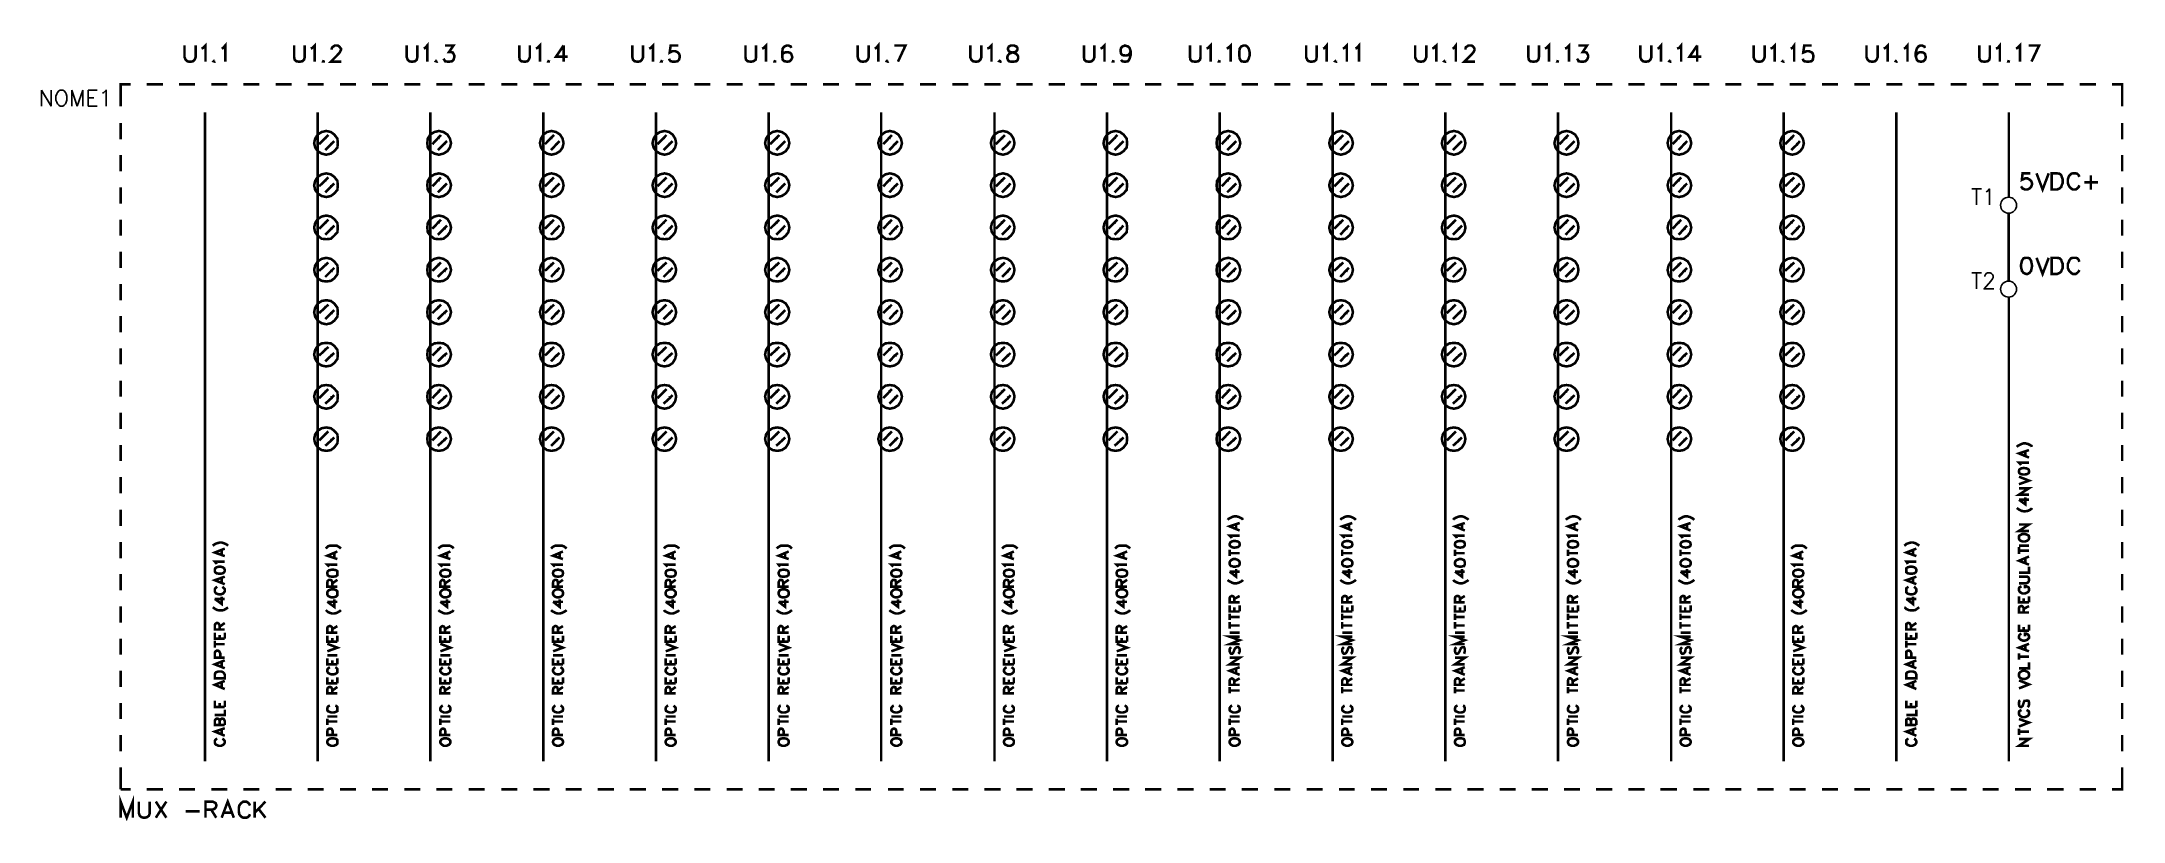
# Model space of a CAD drawing. Extents: x 386 to 646, y 165 to 263.
import ezdxf
from ezdxf.enums import TextEntityAlignment as Align

# ---------------------------------------------------------------- set-up
doc = ezdxf.new("R2010")
doc.units = 0
doc.header["$MEASUREMENT"] = 0
doc.layers.get('0').update_dxf_attribs({"linetype": 'CONTINUOUS'})
doc.styles.add('ROMANS', font='romans')

msp = doc.modelspace()

# ---------------------------------------------------------------- hatches: boundary and pattern name
at = {"linetype": 'Continuous'}
for points in [[(421.48, 250.38), (421.74, 250.96), (421.22, 250.7)], [(422.24, 249.7), (422.48, 250.2), (421.93, 249.94)], [(435.63, 250.38), (435.82, 250.96), (435.32, 250.7)], [(436.37, 249.7), (436.58, 250.2), (436.05, 249.94)], [(449.71, 250.38), (449.95, 250.96), (449.39, 250.7)], [(450.44, 249.7), (450.65, 250.2), (450.13, 249.94)], [(463.78, 250.38), (464.02, 250.96), (463.52, 250.7)], [(464.54, 249.7), (464.78, 250.2), (464.23, 249.94)], [(477.91, 250.38), (478.12, 250.96), (477.6, 250.7)], [(478.62, 249.7), (478.86, 250.2), (478.36, 249.94)], [(492.01, 250.38), (492.2, 250.96), (491.7, 250.7)], [(492.75, 249.7), (492.96, 250.2), (492.43, 249.94)], [(506.09, 250.38), (506.33, 250.96), (505.78, 250.7)], [(506.82, 249.7), (507.03, 250.2), (506.54, 249.94)], [(520.17, 250.38), (520.4, 250.96), (519.9, 250.7)], [(520.93, 249.7), (521.16, 250.2), (520.61, 249.94)], [(534.29, 250.38), (534.5, 250.96), (533.98, 250.7)], [(535.05, 249.7), (535.24, 250.2), (534.74, 249.94)], [(548.39, 250.38), (548.63, 250.96), (548.08, 250.7)], [(549.13, 249.7), (549.34, 250.2), (548.81, 249.94)], [(562.47, 250.38), (562.71, 250.96), (562.21, 250.7)], [(563.23, 249.7), (563.47, 250.2), (562.92, 249.94)], [(576.6, 250.38), (576.78, 250.96), (576.28, 250.7)], [(577.31, 249.7), (577.54, 250.2), (577.04, 249.94)], [(590.67, 250.38), (590.88, 250.96), (590.36, 250.7)], [(591.43, 249.7), (591.62, 250.2), (591.12, 249.94)], [(604.78, 250.38), (605.01, 250.96), (604.46, 250.7)], [(605.51, 249.7), (605.72, 250.2), (605.19, 249.94)], [(421.48, 245.09), (421.74, 245.66), (421.22, 245.4)], [(422.24, 244.41), (422.48, 244.9), (421.93, 244.67)], [(435.63, 245.09), (435.82, 245.66), (435.32, 245.4)], [(436.37, 244.41), (436.58, 244.9), (436.05, 244.67)], [(449.71, 245.09), (449.95, 245.66), (449.39, 245.4)], [(450.44, 244.41), (450.65, 244.9), (450.13, 244.67)], [(463.78, 245.09), (464.02, 245.66), (463.52, 245.4)], [(464.54, 244.41), (464.78, 244.9), (464.23, 244.67)], [(477.91, 245.09), (478.12, 245.66), (477.6, 245.4)], [(478.62, 244.41), (478.86, 244.9), (478.36, 244.67)], [(492.01, 245.09), (492.2, 245.66), (491.7, 245.4)], [(492.75, 244.41), (492.96, 244.9), (492.43, 244.67)], [(506.09, 245.09), (506.33, 245.66), (505.78, 245.4)], [(506.82, 244.41), (507.03, 244.9), (506.54, 244.67)], [(520.17, 245.09), (520.4, 245.66), (519.9, 245.4)], [(520.93, 244.41), (521.16, 244.9), (520.61, 244.67)], [(534.29, 245.09), (534.5, 245.66), (533.98, 245.4)], [(535.05, 244.41), (535.24, 244.9), (534.74, 244.67)], [(548.39, 245.09), (548.63, 245.66), (548.08, 245.4)], [(549.13, 244.41), (549.34, 244.9), (548.81, 244.67)], [(562.47, 245.09), (562.71, 245.66), (562.21, 245.4)], [(563.23, 244.41), (563.47, 244.9), (562.92, 244.67)], [(576.6, 245.09), (576.78, 245.66), (576.28, 245.4)], [(577.31, 244.41), (577.54, 244.9), (577.04, 244.67)], [(590.67, 245.09), (590.88, 245.66), (590.36, 245.4)], [(591.43, 244.41), (591.62, 244.9), (591.12, 244.67)], [(604.78, 245.09), (605.01, 245.66), (604.46, 245.4)], [(605.51, 244.41), (605.72, 244.9), (605.19, 244.67)], [(421.48, 239.82), (421.74, 240.37), (421.22, 240.13)], [(422.24, 239.06), (422.48, 239.63), (421.93, 239.37)], [(435.63, 239.82), (435.82, 240.37), (435.32, 240.13)], [(436.37, 239.06), (436.58, 239.63), (436.05, 239.37)], [(449.71, 239.82), (449.95, 240.37), (449.39, 240.13)], [(450.44, 239.06), (450.65, 239.63), (450.13, 239.37)], [(463.78, 239.82), (464.02, 240.37), (463.52, 240.13)], [(464.54, 239.06), (464.78, 239.63), (464.23, 239.37)], [(477.91, 239.82), (478.12, 240.37), (477.6, 240.13)], [(478.62, 239.06), (478.86, 239.63), (478.36, 239.37)], [(492.01, 239.82), (492.2, 240.37), (491.7, 240.13)], [(492.75, 239.06), (492.96, 239.63), (492.43, 239.37)], [(506.09, 239.82), (506.33, 240.37), (505.78, 240.13)], [(506.82, 239.06), (507.03, 239.63), (506.54, 239.37)], [(520.17, 239.82), (520.4, 240.37), (519.9, 240.13)], [(520.93, 239.06), (521.16, 239.63), (520.61, 239.37)], [(534.29, 239.82), (534.5, 240.37), (533.98, 240.13)], [(535.05, 239.06), (535.24, 239.63), (534.74, 239.37)], [(548.39, 239.82), (548.63, 240.37), (548.08, 240.13)], [(549.13, 239.06), (549.34, 239.63), (548.81, 239.37)], [(562.47, 239.82), (562.71, 240.37), (562.21, 240.13)], [(563.23, 239.06), (563.47, 239.63), (562.92, 239.37)], [(576.6, 239.82), (576.78, 240.37), (576.28, 240.13)], [(577.31, 239.06), (577.54, 239.63), (577.04, 239.37)], [(590.67, 239.82), (590.88, 240.37), (590.36, 240.13)], [(591.43, 239.06), (591.62, 239.63), (591.12, 239.37)], [(604.78, 239.82), (605.01, 240.37), (604.46, 240.13)], [(605.51, 239.06), (605.72, 239.63), (605.19, 239.37)], [(421.48, 234.52), (421.74, 235.02), (421.22, 234.84)], [(422.24, 233.76), (422.48, 234.34), (421.93, 234.08)], [(435.63, 234.52), (435.82, 235.02), (435.32, 234.84)], [(436.37, 233.76), (436.58, 234.34), (436.05, 234.08)], [(449.71, 234.52), (449.95, 235.02), (449.39, 234.84)], [(450.44, 233.76), (450.65, 234.34), (450.13, 234.08)], [(463.78, 234.52), (464.02, 235.02), (463.52, 234.84)], [(464.54, 233.76), (464.78, 234.34), (464.23, 234.08)], [(477.91, 234.52), (478.12, 235.02), (477.6, 234.84)], [(478.62, 233.76), (478.86, 234.34), (478.36, 234.08)], [(492.01, 234.52), (492.2, 235.02), (491.7, 234.84)], [(492.75, 233.76), (492.96, 234.34), (492.43, 234.08)], [(506.09, 234.52), (506.33, 235.02), (505.78, 234.84)], [(506.82, 233.76), (507.03, 234.34), (506.54, 234.08)], [(520.17, 234.52), (520.4, 235.02), (519.9, 234.84)], [(520.93, 233.76), (521.16, 234.34), (520.61, 234.08)], [(534.29, 234.52), (534.5, 235.02), (533.98, 234.84)], [(535.05, 233.76), (535.24, 234.34), (534.74, 234.08)], [(548.39, 234.52), (548.63, 235.02), (548.08, 234.84)], [(549.13, 233.76), (549.34, 234.34), (548.81, 234.08)], [(562.47, 234.52), (562.71, 235.02), (562.21, 234.84)], [(563.23, 233.76), (563.47, 234.34), (562.92, 234.08)], [(576.6, 234.52), (576.78, 235.02), (576.28, 234.84)], [(577.31, 233.76), (577.54, 234.34), (577.04, 234.08)], [(590.67, 234.52), (590.88, 235.02), (590.36, 234.84)], [(591.43, 233.76), (591.62, 234.34), (591.12, 234.08)], [(604.78, 234.52), (605.01, 235.02), (604.46, 234.84)], [(605.51, 233.76), (605.72, 234.34), (605.19, 234.08)], [(421.48, 229.26), (421.74, 229.75), (421.22, 229.57)], [(422.24, 228.5), (422.48, 229.05), (421.93, 228.81)], [(435.63, 229.26), (435.82, 229.75), (435.32, 229.57)], [(436.37, 228.5), (436.58, 229.05), (436.05, 228.81)], [(449.71, 229.26), (449.95, 229.75), (449.39, 229.57)], [(450.44, 228.5), (450.65, 229.05), (450.13, 228.81)], [(463.78, 229.26), (464.02, 229.75), (463.52, 229.57)], [(464.54, 228.5), (464.78, 229.05), (464.23, 228.81)], [(477.91, 229.26), (478.12, 229.75), (477.6, 229.57)], [(478.62, 228.5), (478.86, 229.05), (478.36, 228.81)], [(492.01, 229.26), (492.2, 229.75), (491.7, 229.57)], [(492.75, 228.5), (492.96, 229.05), (492.43, 228.81)], [(506.09, 229.26), (506.33, 229.75), (505.78, 229.57)], [(506.82, 228.5), (507.03, 229.05), (506.54, 228.81)], [(520.17, 229.26), (520.4, 229.75), (519.9, 229.57)], [(520.93, 228.5), (521.16, 229.05), (520.61, 228.81)], [(534.29, 229.26), (534.5, 229.75), (533.98, 229.57)], [(535.05, 228.5), (535.24, 229.05), (534.74, 228.81)], [(548.39, 229.26), (548.63, 229.75), (548.08, 229.57)], [(549.13, 228.5), (549.34, 229.05), (548.81, 228.81)], [(562.47, 229.26), (562.71, 229.75), (562.21, 229.57)], [(563.23, 228.5), (563.47, 229.05), (562.92, 228.81)], [(576.6, 229.26), (576.78, 229.75), (576.28, 229.57)], [(577.31, 228.5), (577.54, 229.05), (577.04, 228.81)], [(590.67, 229.26), (590.88, 229.75), (590.36, 229.57)], [(591.43, 228.5), (591.62, 229.05), (591.12, 228.81)], [(604.78, 229.26), (605.01, 229.75), (604.46, 229.57)], [(605.51, 228.5), (605.72, 229.05), (605.19, 228.81)], [(421.48, 223.96), (421.74, 224.46), (421.22, 224.28)], [(435.63, 223.96), (435.82, 224.46), (435.32, 224.28)], [(449.71, 223.96), (449.95, 224.46), (449.39, 224.28)], [(463.78, 223.96), (464.02, 224.46), (463.52, 224.28)], [(477.91, 223.96), (478.12, 224.46), (477.6, 224.28)], [(492.01, 223.96), (492.2, 224.46), (491.7, 224.28)], [(506.09, 223.96), (506.33, 224.46), (505.78, 224.28)], [(520.17, 223.96), (520.4, 224.46), (519.9, 224.28)], [(534.29, 223.96), (534.5, 224.46), (533.98, 224.28)], [(548.39, 223.96), (548.63, 224.46), (548.08, 224.28)], [(562.47, 223.96), (562.71, 224.46), (562.21, 224.28)], [(576.6, 223.96), (576.78, 224.46), (576.28, 224.28)], [(590.67, 223.96), (590.88, 224.46), (590.36, 224.28)], [(604.78, 223.96), (605.01, 224.46), (604.46, 224.28)], [(422.24, 223.2), (422.48, 223.7), (421.93, 223.52)], [(436.37, 223.2), (436.58, 223.7), (436.05, 223.52)], [(450.44, 223.2), (450.65, 223.7), (450.13, 223.52)], [(464.54, 223.2), (464.78, 223.7), (464.23, 223.52)], [(478.62, 223.2), (478.86, 223.7), (478.36, 223.52)], [(492.75, 223.2), (492.96, 223.7), (492.43, 223.52)], [(506.82, 223.2), (507.03, 223.7), (506.54, 223.52)], [(520.93, 223.2), (521.16, 223.7), (520.61, 223.52)], [(535.05, 223.2), (535.24, 223.7), (534.74, 223.52)], [(549.13, 223.2), (549.34, 223.7), (548.81, 223.52)], [(563.23, 223.2), (563.47, 223.7), (562.92, 223.52)], [(577.31, 223.2), (577.54, 223.7), (577.04, 223.52)], [(591.43, 223.2), (591.62, 223.7), (591.12, 223.52)], [(605.51, 223.2), (605.72, 223.7), (605.19, 223.52)], [(421.48, 218.67), (421.74, 219.19), (421.22, 218.98)], [(435.63, 218.67), (435.82, 219.19), (435.32, 218.98)], [(449.71, 218.67), (449.95, 219.19), (449.39, 218.98)], [(463.78, 218.67), (464.02, 219.19), (463.52, 218.98)], [(477.91, 218.67), (478.12, 219.19), (477.6, 218.98)], [(492.01, 218.67), (492.2, 219.19), (491.7, 218.98)], [(506.09, 218.67), (506.33, 219.19), (505.78, 218.98)], [(520.17, 218.67), (520.4, 219.19), (519.9, 218.98)], [(534.29, 218.67), (534.5, 219.19), (533.98, 218.98)], [(548.39, 218.67), (548.63, 219.19), (548.08, 218.98)], [(562.47, 218.67), (562.71, 219.19), (562.21, 218.98)], [(576.6, 218.67), (576.78, 219.19), (576.28, 218.98)], [(590.67, 218.67), (590.88, 219.19), (590.36, 218.98)], [(604.78, 218.67), (605.01, 219.19), (604.46, 218.98)], [(422.24, 217.93), (422.48, 218.43), (421.93, 218.25)], [(436.37, 217.93), (436.58, 218.43), (436.05, 218.25)], [(450.44, 217.93), (450.65, 218.43), (450.13, 218.25)], [(464.54, 217.93), (464.78, 218.43), (464.23, 218.25)], [(478.62, 217.93), (478.86, 218.43), (478.36, 218.25)], [(492.75, 217.93), (492.96, 218.43), (492.43, 218.25)], [(506.82, 217.93), (507.03, 218.43), (506.54, 218.25)], [(520.93, 217.93), (521.16, 218.43), (520.61, 218.25)], [(535.05, 217.93), (535.24, 218.43), (534.74, 218.25)], [(549.13, 217.93), (549.34, 218.43), (548.81, 218.25)], [(563.23, 217.93), (563.47, 218.43), (562.92, 218.25)], [(577.31, 217.93), (577.54, 218.43), (577.04, 218.25)], [(591.43, 217.93), (591.62, 218.43), (591.12, 218.25)], [(605.51, 217.93), (605.72, 218.43), (605.19, 218.25)], [(421.48, 213.4), (421.74, 213.9), (421.22, 213.66)], [(435.63, 213.4), (435.82, 213.9), (435.32, 213.66)], [(449.71, 213.4), (449.95, 213.9), (449.39, 213.66)], [(463.78, 213.4), (464.02, 213.9), (463.52, 213.66)], [(477.91, 213.4), (478.12, 213.9), (477.6, 213.66)], [(492.01, 213.4), (492.2, 213.9), (491.7, 213.66)], [(506.09, 213.4), (506.33, 213.9), (505.78, 213.66)], [(520.17, 213.4), (520.4, 213.9), (519.9, 213.66)], [(534.29, 213.4), (534.5, 213.9), (533.98, 213.66)], [(548.39, 213.4), (548.63, 213.9), (548.08, 213.66)], [(562.47, 213.4), (562.71, 213.9), (562.21, 213.66)], [(576.6, 213.4), (576.78, 213.9), (576.28, 213.66)], [(590.67, 213.4), (590.88, 213.9), (590.36, 213.66)], [(604.78, 213.4), (605.01, 213.9), (604.46, 213.66)], [(422.24, 212.64), (422.48, 213.14), (421.93, 212.95)], [(436.37, 212.64), (436.58, 213.14), (436.05, 212.95)], [(450.44, 212.64), (450.65, 213.14), (450.13, 212.95)], [(464.54, 212.64), (464.78, 213.14), (464.23, 212.95)], [(478.62, 212.64), (478.86, 213.14), (478.36, 212.95)], [(492.75, 212.64), (492.96, 213.14), (492.43, 212.95)], [(506.82, 212.64), (507.03, 213.14), (506.54, 212.95)], [(520.93, 212.64), (521.16, 213.14), (520.61, 212.95)], [(535.05, 212.64), (535.24, 213.14), (534.74, 212.95)], [(549.13, 212.64), (549.34, 213.14), (548.81, 212.95)], [(563.23, 212.64), (563.47, 213.14), (562.92, 212.95)], [(577.31, 212.64), (577.54, 213.14), (577.04, 212.95)], [(591.43, 212.64), (591.62, 213.14), (591.12, 212.95)], [(605.51, 212.64), (605.72, 213.14), (605.19, 212.95)]]:
    msp.add_hatch(color=256, dxfattribs=at).paths.add_polyline_path(points)

# ---------------------------------------------------------------- linework, layer by layer
at = {"const_width": 0.32}
for points in [[(403.76, 262.15), (403.76, 260.68), (403.89, 260.37), (404.08, 260.18), (404.31, 260.13), (404.57, 260.13), (404.84, 260.18), (405.02, 260.37), (405.15, 260.68), (405.15, 262.15)], [(405.88, 261.76), (406.07, 261.84), (406.38, 262.15), (406.38, 260.13)], [(407.54, 260.32), (407.4, 260.18), (407.54, 260.13), (407.59, 260.18)], [(408.4, 261.76), (408.58, 261.84), (408.85, 262.15), (408.85, 260.13)], [(417.47, 262.15), (417.47, 260.68), (417.52, 260.37), (417.71, 260.18), (418.02, 260.13), (418.2, 260.13), (418.52, 260.18), (418.7, 260.37), (418.78, 260.68), (418.78, 262.15)], [(419.54, 261.76), (419.72, 261.84), (420.04, 262.15), (420.04, 260.13)], [(421.17, 260.32), (421.11, 260.18), (421.3, 260.18)], [(422.16, 261.63), (422.16, 261.76), (422.24, 261.94), (422.37, 262.02), (422.55, 262.15), (422.92, 262.15), (423.1, 262.02), (423.31, 261.76), (423.31, 261.57), (423.18, 261.31), (423, 261.08), (422.06, 260.13), (423.37, 260.13)], [(431.54, 262.15), (431.54, 260.68), (431.65, 260.37), (431.86, 260.18), (432.1, 260.13), (432.28, 260.13), (432.59, 260.18), (432.8, 260.37), (432.86, 260.68), (432.86, 262.15)], [(433.67, 261.76), (433.85, 261.84), (434.11, 262.15), (434.11, 260.13)], [(435.32, 260.32), (435.19, 260.18), (435.32, 260.13), (435.37, 260.18)], [(436.32, 262.15), (437.39, 262.15), (436.81, 261.31), (437.13, 261.31), (437.31, 261.26), (437.49, 260.89), (437.49, 260.68), (437.39, 260.37), (437.21, 260.18), (436.89, 260.13), (436.63, 260.13), (436.32, 260.18), (436.26, 260.32), (436.13, 260.5)], [(445.62, 262.15), (445.62, 260.68), (445.67, 260.37), (445.86, 260.18), (446.17, 260.13), (446.38, 260.13), (446.62, 260.18), (446.8, 260.37), (446.93, 260.68), (446.93, 262.15)], [(447.69, 261.76), (447.87, 261.84), (448.19, 262.15), (448.19, 260.13)], [(449.32, 260.32), (449.26, 260.18), (449.45, 260.18)], [(451.15, 262.15), (450.21, 260.76), (451.65, 260.76)], [(451.15, 260.13), (451.15, 262.15)], [(459.75, 262.15), (459.75, 260.68), (459.83, 260.37), (460.01, 260.18), (460.32, 260.13), (460.51, 260.13), (460.77, 260.18), (460.95, 260.37), (461.09, 260.68), (461.09, 262.15)], [(461.85, 261.76), (462.03, 261.84), (462.34, 262.15), (462.34, 260.13)], [(463.47, 260.32), (463.39, 260.18), (463.6, 260.18)], [(465.49, 262.15), (464.54, 262.15), (464.41, 261.26), (464.78, 261.44), (465.1, 261.44), (465.41, 261.31), (465.59, 261.13), (465.67, 260.89), (465.67, 260.68), (465.59, 260.37), (465.41, 260.18), (465.1, 260.13), (464.78, 260.13), (464.54, 260.18), (464.41, 260.32), (464.34, 260.5)], [(473.9, 262.15), (473.9, 260.68), (473.95, 260.37), (474.16, 260.18), (474.48, 260.13), (474.66, 260.13), (474.9, 260.18), (475.16, 260.37), (475.21, 260.68), (475.21, 262.15)], [(475.97, 261.76), (476.16, 261.84), (476.47, 262.15), (476.47, 260.13)], [(477.6, 260.32), (477.55, 260.18), (477.73, 260.18)], [(479.62, 261.84), (479.56, 262.02), (479.25, 262.15), (479.07, 262.15), (478.75, 262.02), (478.54, 261.76), (478.49, 261.26), (478.49, 260.76), (478.54, 260.37), (478.75, 260.18), (479.07, 260.13), (479.17, 260.13), (479.43, 260.18), (479.62, 260.37), (479.75, 260.68), (479.62, 261.08), (479.43, 261.26), (479.17, 261.31), (479.07, 261.31), (478.75, 261.26), (478.54, 261.08), (478.49, 260.76)], [(487.93, 262.15), (487.93, 260.68), (488.03, 260.37), (488.24, 260.18), (488.48, 260.13), (488.66, 260.13), (488.97, 260.18), (489.18, 260.37), (489.29, 260.68), (489.29, 262.15)], [(490.05, 261.76), (490.23, 261.84), (490.49, 262.15), (490.49, 260.13)], [(491.7, 260.32), (491.57, 260.18), (491.7, 260.13), (491.75, 260.18)], [(492.51, 262.15), (493.9, 262.15), (492.96, 260.13)], [(502, 262.15), (502, 260.68), (502.13, 260.37), (502.32, 260.18), (502.63, 260.13), (502.81, 260.13), (503.08, 260.18), (503.26, 260.37), (503.39, 260.68), (503.39, 262.15)], [(504.12, 261.76), (504.33, 261.84), (504.65, 262.15), (504.65, 260.13)], [(505.78, 260.32), (505.64, 260.18), (505.78, 260.13), (505.91, 260.18)], [(507.09, 262.15), (506.82, 262.02), (506.72, 261.84), (506.72, 261.63), (506.82, 261.44), (507.03, 261.31), (507.4, 261.26), (507.71, 261.13), (507.9, 260.94), (507.98, 260.76), (507.98, 260.5), (507.9, 260.32), (507.77, 260.18), (507.45, 260.13), (507.09, 260.13), (506.82, 260.18), (506.72, 260.32), (506.64, 260.5), (506.64, 260.76), (506.72, 260.94), (506.9, 261.13), (507.22, 261.26), (507.58, 261.31), (507.77, 261.44), (507.9, 261.63), (507.9, 261.84), (507.77, 262.02), (507.45, 262.15), (507.09, 262.15)], [(516.21, 262.15), (516.21, 260.68), (516.26, 260.37), (516.44, 260.18), (516.76, 260.13), (516.97, 260.13), (517.2, 260.18), (517.39, 260.37), (517.52, 260.68), (517.52, 262.15)], [(518.28, 261.76), (518.46, 261.84), (518.78, 262.15), (518.78, 260.13)], [(519.9, 260.32), (519.85, 260.18), (520.03, 260.18)], [(522.05, 261.44), (521.92, 261.13), (521.74, 260.94), (521.42, 260.89), (521.03, 260.94), (520.85, 261.13), (520.79, 261.44), (520.79, 261.57), (520.85, 261.84), (521.03, 262.02), (521.34, 262.15), (521.74, 262.02), (521.92, 261.84), (522.05, 261.44), (522.05, 260.94), (521.92, 260.5), (521.74, 260.18), (521.42, 260.13), (521.24, 260.13), (520.98, 260.18), (520.85, 260.37)], [(529.47, 262.15), (529.47, 260.68), (529.52, 260.37), (529.71, 260.18), (530.02, 260.13), (530.23, 260.13), (530.54, 260.18), (530.73, 260.37), (530.78, 260.68), (530.78, 262.15)], [(531.54, 261.76), (531.72, 261.84), (532.04, 262.15), (532.04, 260.13)], [(533.17, 260.32), (533.11, 260.18), (533.3, 260.18)], [(534.06, 261.76), (534.24, 261.84), (534.56, 262.15), (534.56, 260.13)], [(536.18, 262.15), (535.87, 262.02), (535.68, 261.76), (535.63, 261.26), (535.63, 260.94), (535.68, 260.5), (535.87, 260.18), (536.18, 260.13), (536.39, 260.13), (536.63, 260.18), (536.81, 260.5), (536.94, 260.94), (536.94, 261.26), (536.81, 261.76), (536.63, 262.02), (536.39, 262.15), (536.18, 262.15)], [(543.99, 262.15), (543.99, 260.68), (544.12, 260.37), (544.31, 260.18), (544.54, 260.13), (544.73, 260.13), (545.04, 260.18), (545.25, 260.37), (545.3, 260.68), (545.3, 262.15)], [(546.11, 261.76), (546.3, 261.84), (546.56, 262.15), (546.56, 260.13)], [(547.77, 260.32), (547.63, 260.18), (547.77, 260.13), (547.82, 260.18)], [(548.58, 261.76), (548.76, 261.84), (549.08, 262.15), (549.08, 260.13)], [(550.15, 261.76), (550.33, 261.84), (550.6, 262.15), (550.6, 260.13)], [(557.62, 262.15), (557.62, 260.68), (557.75, 260.37), (557.94, 260.18), (558.25, 260.13), (558.43, 260.13), (558.7, 260.18), (558.88, 260.37), (559.01, 260.68), (559.01, 262.15)], [(559.77, 261.76), (559.95, 261.84), (560.27, 262.15), (560.27, 260.13)], [(561.4, 260.32), (561.26, 260.18), (561.4, 260.13), (561.45, 260.18)], [(562.29, 261.76), (562.47, 261.84), (562.71, 262.15), (562.71, 260.13)], [(563.91, 261.63), (563.91, 261.76), (563.96, 261.94), (564.1, 262.02), (564.28, 262.15), (564.67, 262.15), (564.86, 262.02), (565.04, 261.76), (565.04, 261.57), (564.91, 261.31), (564.72, 261.08), (563.78, 260.13), (565.09, 260.13)], [(571.78, 262.15), (571.78, 260.68), (571.83, 260.37), (572.01, 260.18), (572.33, 260.13), (572.51, 260.13), (572.82, 260.18), (573.03, 260.37), (573.09, 260.68), (573.09, 262.15)], [(573.85, 261.76), (574.03, 261.84), (574.34, 262.15), (574.34, 260.13)], [(575.47, 260.32), (575.42, 260.18), (575.6, 260.18)], [(576.36, 261.76), (576.55, 261.84), (576.86, 262.15), (576.86, 260.13)], [(578.04, 262.15), (579.11, 262.15), (578.56, 261.31), (578.88, 261.31), (579.06, 261.26), (579.25, 260.89), (579.25, 260.68), (579.11, 260.37), (578.93, 260.18), (578.67, 260.13), (578.35, 260.13), (578.04, 260.18), (577.99, 260.32), (577.86, 260.5)], [(585.77, 262.15), (585.77, 260.68), (585.9, 260.37), (586.09, 260.18), (586.35, 260.13), (586.53, 260.13), (586.85, 260.18), (587.03, 260.37), (587.16, 260.68), (587.16, 262.15)], [(587.92, 261.76), (588.1, 261.84), (588.37, 262.15), (588.37, 260.13)], [(589.55, 260.32), (589.42, 260.18), (589.55, 260.13), (589.63, 260.18)], [(590.36, 261.76), (590.62, 261.84), (590.88, 262.15), (590.88, 260.13)], [(592.88, 262.15), (591.93, 260.76), (593.4, 260.76)], [(592.88, 260.13), (592.88, 262.15)], [(599.93, 262.15), (599.93, 260.68), (600.06, 260.37), (600.24, 260.18), (600.5, 260.13), (600.74, 260.13), (601, 260.18), (601.18, 260.37), (601.32, 260.68), (601.32, 262.15)], [(602.05, 261.76), (602.26, 261.84), (602.57, 262.15), (602.57, 260.13)], [(603.7, 260.32), (603.57, 260.18), (603.7, 260.13), (603.75, 260.18)], [(604.57, 261.76), (604.78, 261.84), (605.01, 262.15), (605.01, 260.13)], [(607.21, 262.15), (606.27, 262.15), (606.14, 261.26), (606.27, 261.31), (606.58, 261.44), (606.85, 261.44), (607.16, 261.31), (607.34, 261.13), (607.4, 260.89), (607.4, 260.68), (607.34, 260.37), (607.16, 260.18), (606.85, 260.13), (606.58, 260.13), (606.27, 260.18), (606.14, 260.32), (606.09, 260.5)], [(614.05, 262.15), (614.05, 260.68), (614.19, 260.37), (614.37, 260.18), (614.68, 260.13), (614.89, 260.13), (615.13, 260.18), (615.31, 260.37), (615.44, 260.68), (615.44, 262.15)], [(616.2, 261.76), (616.39, 261.84), (616.7, 262.15), (616.7, 260.13)], [(617.83, 260.32), (617.72, 260.18), (617.83, 260.13), (617.91, 260.18)], [(618.72, 261.76), (618.9, 261.84), (619.17, 262.15), (619.17, 260.13)], [(621.37, 261.84), (621.29, 262.02), (620.97, 262.15), (620.79, 262.15), (620.53, 262.02), (620.34, 261.76), (620.21, 261.26), (620.21, 260.76), (620.34, 260.37), (620.53, 260.18), (620.79, 260.13), (620.92, 260.13), (621.16, 260.18), (621.37, 260.37), (621.47, 260.68), (621.37, 261.08), (621.16, 261.26), (620.92, 261.31), (620.79, 261.31), (620.53, 261.26), (620.34, 261.08), (620.21, 260.76)], [(628.16, 262.15), (628.16, 260.68), (628.21, 260.37), (628.39, 260.18), (628.71, 260.13), (628.89, 260.13), (629.2, 260.18), (629.41, 260.37), (629.47, 260.68), (629.47, 262.15)], [(630.23, 261.76), (630.46, 261.84), (630.72, 262.15), (630.72, 260.13)], [(631.85, 260.32), (631.8, 260.18), (631.98, 260.18)], [(632.74, 261.76), (632.93, 261.84), (633.24, 262.15), (633.24, 260.13)], [(634.32, 262.15), (635.63, 262.15), (634.68, 260.13)], [(397.02, 257.3), (395.77, 257.3), (395.77, 254.52)], [(401.06, 257.3), (399.04, 257.3)], [(405.07, 257.3), (403.05, 257.3)], [(409.11, 257.3), (407.09, 257.3)], [(413.12, 257.3), (411.1, 257.3)], [(417.15, 257.3), (415.14, 257.3)], [(421.17, 257.3), (419.15, 257.3)], [(425.18, 257.3), (423.18, 257.3)], [(429.21, 257.3), (427.19, 257.3)], [(433.22, 257.3), (431.23, 257.3)], [(437.26, 257.3), (435.24, 257.3)], [(441.27, 257.3), (439.28, 257.3)], [(445.36, 257.3), (443.37, 257.3)], [(449.39, 257.3), (447.38, 257.3)], [(453.41, 257.3), (451.39, 257.3)], [(457.44, 257.3), (455.42, 257.3)], [(461.45, 257.3), (459.43, 257.3)], [(465.49, 257.3), (463.47, 257.3)], [(469.5, 257.3), (467.48, 257.3)], [(473.54, 257.3), (471.52, 257.3)], [(477.55, 257.3), (475.53, 257.3)], [(481.58, 257.3), (479.56, 257.3)], [(485.59, 257.3), (483.57, 257.3)], [(489.6, 257.3), (487.61, 257.3)], [(493.69, 257.3), (491.7, 257.3)], [(497.73, 257.3), (495.71, 257.3)], [(501.74, 257.3), (499.75, 257.3)], [(505.78, 257.3), (503.76, 257.3)], [(509.79, 257.3), (507.77, 257.3)], [(513.82, 257.3), (511.8, 257.3)], [(517.83, 257.3), (515.81, 257.3)], [(521.87, 257.3), (519.85, 257.3)], [(525.88, 257.3), (523.86, 257.3)], [(529.92, 257.3), (527.9, 257.3)], [(533.93, 257.3), (531.91, 257.3)], [(537.96, 257.3), (535.94, 257.3)], [(542.03, 257.3), (540.03, 257.3)], [(546.06, 257.3), (544.04, 257.3)], [(550.07, 257.3), (548.08, 257.3)], [(554.11, 257.3), (552.09, 257.3)], [(558.12, 257.3), (556.13, 257.3)], [(562.16, 257.3), (560.14, 257.3)], [(566.17, 257.3), (564.15, 257.3)], [(570.2, 257.3), (568.18, 257.3)], [(574.21, 257.3), (572.19, 257.3)], [(578.25, 257.3), (576.23, 257.3)], [(582.26, 257.3), (580.24, 257.3)], [(586.3, 257.3), (584.28, 257.3)], [(590.36, 257.3), (588.29, 257.3)], [(594.4, 257.3), (592.38, 257.3)], [(598.41, 257.3), (596.41, 257.3)], [(602.44, 257.3), (600.42, 257.3)], [(606.45, 257.3), (604.46, 257.3)], [(610.49, 257.3), (608.47, 257.3)], [(614.5, 257.3), (612.51, 257.3)], [(618.54, 257.3), (616.52, 257.3)], [(622.55, 257.3), (620.53, 257.3)], [(626.58, 257.3), (624.56, 257.3)], [(630.59, 257.3), (628.58, 257.3)], [(634.63, 257.3), (632.61, 257.3)], [(638.72, 257.3), (636.62, 257.3)], [(642.73, 257.3), (640.71, 257.3)], [(646.01, 254.52), (646.01, 257.3), (644.75, 257.3)], [(395.77, 252.45), (395.77, 250.43)], [(406.33, 172.64), (406.33, 253.79)], [(420.41, 253.79), (420.41, 172.64)], [(434.48, 172.64), (434.48, 253.79)], [(448.63, 172.64), (448.63, 253.79)], [(462.71, 172.64), (462.71, 253.79)], [(476.79, 253.79), (476.79, 172.64)], [(490.86, 253.79), (490.86, 172.64)], [(505.02, 172.64), (505.02, 253.79)], [(519.09, 253.79), (519.09, 172.64)], [(533.17, 253.79), (533.17, 172.64)], [(547.32, 172.64), (547.32, 253.79)], [(561.4, 253.79), (561.4, 172.64)], [(575.47, 172.64), (575.47, 253.79)], [(589.63, 253.79), (589.63, 172.64)], [(603.7, 253.79), (603.7, 172.64)], [(617.78, 172.64), (617.78, 253.79)], [(631.85, 243.15), (631.85, 253.79)], [(646.01, 250.43), (646.01, 252.45)], [(422.92, 249.94), (422.87, 250.51), (422.48, 251.01), (422.06, 251.33), (421.48, 251.46), (420.9, 251.33), (420.41, 251.01), (420.09, 250.51), (419.96, 249.94), (420.09, 249.39), (420.41, 248.94), (420.9, 248.63), (421.48, 248.49), (422.06, 248.63), (422.48, 248.94), (422.87, 249.39), (422.92, 249.94)], [(421.74, 250.96), (420.59, 249.8)], [(422.48, 250.2), (421.35, 249.07)], [(437.08, 249.94), (436.94, 250.51), (436.63, 251.01), (436.13, 251.33), (435.56, 251.46), (435, 251.33), (434.48, 251.01), (434.17, 250.51), (434.11, 249.94), (434.17, 249.39), (434.48, 248.94), (435, 248.63), (435.56, 248.49), (436.13, 248.63), (436.63, 248.94), (436.94, 249.39), (437.08, 249.94)], [(435.82, 250.96), (434.74, 249.8)], [(436.58, 250.2), (435.42, 249.07)], [(451.15, 249.94), (451.02, 250.51), (450.71, 251.01), (450.21, 251.33), (449.63, 251.46), (449.08, 251.33), (448.63, 251.01), (448.32, 250.51), (448.19, 249.94), (448.32, 249.39), (448.63, 248.94), (449.08, 248.63), (449.63, 248.49), (450.21, 248.63), (450.71, 248.94), (451.02, 249.39), (451.15, 249.94)], [(449.95, 250.96), (448.82, 249.8)], [(450.65, 250.2), (450.26, 249.8), (449.58, 249.07)], [(465.23, 249.94), (465.1, 250.51), (464.78, 251.01), (464.34, 251.33), (463.78, 251.46), (463.21, 251.33), (462.71, 251.01), (462.4, 250.51), (462.26, 249.94), (462.4, 249.39), (462.71, 248.94), (463.21, 248.63), (463.78, 248.49), (464.34, 248.63), (464.78, 248.94), (465.1, 249.39), (465.23, 249.94)], [(464.02, 250.96), (462.89, 249.8)], [(464.78, 250.2), (463.65, 249.07)], [(479.38, 249.94), (479.25, 250.51), (478.93, 251.01), (478.44, 251.33), (477.86, 251.46), (477.28, 251.33), (476.79, 251.01), (476.47, 250.51), (476.34, 249.94), (476.47, 249.39), (476.79, 248.94), (477.28, 248.63), (477.86, 248.49), (478.44, 248.63), (478.93, 248.94), (479.25, 249.39), (479.38, 249.94)], [(478.12, 250.96), (476.97, 249.8)], [(478.86, 250.2), (477.73, 249.07)], [(493.46, 249.94), (493.32, 250.51), (493.01, 251.01), (492.51, 251.33), (491.94, 251.46), (491.39, 251.33), (490.94, 251.01), (490.63, 250.51), (490.49, 249.94), (490.63, 249.39), (490.94, 248.94), (491.39, 248.63), (491.94, 248.49), (492.51, 248.63), (493.01, 248.94), (493.32, 249.39), (493.46, 249.94)], [(492.2, 250.96), (491.12, 249.8)], [(492.96, 250.2), (492.56, 249.8), (491.88, 249.07)], [(507.53, 249.94), (507.4, 250.51), (507.09, 251.01), (506.64, 251.33), (506.09, 251.46), (505.51, 251.33), (505.02, 251.01), (504.7, 250.51), (504.57, 249.94), (504.7, 249.39), (505.02, 248.94), (505.51, 248.63), (506.09, 248.49), (506.64, 248.63), (507.09, 248.94), (507.4, 249.39), (507.53, 249.94)], [(506.33, 250.96), (505.2, 249.8)], [(507.03, 250.2), (506.72, 249.8), (505.96, 249.07)], [(521.61, 249.94), (521.55, 250.51), (521.16, 251.01), (520.72, 251.33), (520.17, 251.46), (519.59, 251.33), (519.09, 251.01), (518.78, 250.51), (518.65, 249.94), (518.78, 249.39), (519.09, 248.94), (519.59, 248.63), (520.17, 248.49), (520.72, 248.63), (521.16, 248.94), (521.55, 249.39), (521.61, 249.94)], [(520.4, 250.96), (519.27, 249.8)], [(521.16, 250.2), (520.03, 249.07)], [(535.76, 249.94), (535.63, 250.51), (535.32, 251.01), (534.82, 251.33), (534.24, 251.46), (533.66, 251.33), (533.17, 251.01), (532.85, 250.51), (532.8, 249.94), (532.85, 249.39), (533.17, 248.94), (533.66, 248.63), (534.24, 248.49), (534.82, 248.63), (535.32, 248.94), (535.63, 249.39), (535.76, 249.94)], [(534.5, 250.96), (533.43, 249.8)], [(535.24, 250.2), (534.11, 249.07)], [(549.84, 249.94), (549.71, 250.51), (549.39, 251.01), (548.89, 251.33), (548.32, 251.46), (547.77, 251.33), (547.32, 251.01), (547.01, 250.51), (546.87, 249.94), (547.01, 249.39), (547.32, 248.94), (547.77, 248.63), (548.32, 248.49), (548.89, 248.63), (549.39, 248.94), (549.71, 249.39), (549.84, 249.94)], [(548.63, 250.96), (547.5, 249.8)], [(549.34, 250.2), (548.95, 249.8), (548.26, 249.07)], [(563.91, 249.94), (563.78, 250.51), (563.47, 251.01), (563.02, 251.33), (562.47, 251.46), (561.89, 251.33), (561.4, 251.01), (561.08, 250.51), (560.95, 249.94), (561.08, 249.39), (561.4, 248.94), (561.89, 248.63), (562.47, 248.49), (563.02, 248.63), (563.47, 248.94), (563.78, 249.39), (563.91, 249.94)], [(562.71, 250.96), (561.58, 249.8)], [(563.47, 250.2), (562.34, 249.07)], [(578.04, 249.94), (577.93, 250.51), (577.62, 251.01), (577.1, 251.33), (576.55, 251.46), (575.97, 251.33), (575.47, 251.01), (575.16, 250.51), (575.03, 249.94), (575.16, 249.39), (575.47, 248.94), (575.97, 248.63), (576.55, 248.49), (577.1, 248.63), (577.62, 248.94), (577.93, 249.39), (578.04, 249.94)], [(576.78, 250.96), (575.65, 249.8)], [(577.54, 250.2), (576.41, 249.07)], [(592.14, 249.94), (592.01, 250.51), (591.7, 251.01), (591.2, 251.33), (590.62, 251.46), (590.04, 251.33), (589.63, 251.01), (589.31, 250.51), (589.18, 249.94), (589.31, 249.39), (589.63, 248.94), (590.04, 248.63), (590.62, 248.49), (591.2, 248.63), (591.7, 248.94), (592.01, 249.39), (592.14, 249.94)], [(590.88, 250.96), (589.81, 249.8)], [(591.62, 250.2), (591.25, 249.8), (590.57, 249.07)], [(606.22, 249.94), (606.09, 250.51), (605.77, 251.01), (605.33, 251.33), (604.78, 251.46), (604.2, 251.33), (603.7, 251.01), (603.39, 250.51), (603.26, 249.94), (603.39, 249.39), (603.7, 248.94), (604.2, 248.63), (604.78, 248.49), (605.33, 248.63), (605.77, 248.94), (606.09, 249.39), (606.22, 249.94)], [(605.01, 250.96), (603.88, 249.8)], [(605.72, 250.2), (605.4, 249.8), (604.64, 249.07)], [(395.77, 248.44), (395.77, 246.42)], [(646.01, 246.42), (646.01, 248.44)], [(422.92, 244.67), (422.87, 245.22), (422.48, 245.72), (422.06, 246.03), (421.48, 246.16), (420.9, 246.03), (420.41, 245.72), (420.09, 245.22), (419.96, 244.67), (420.09, 244.09), (420.41, 243.65), (420.9, 243.33), (421.48, 243.2), (422.06, 243.33), (422.48, 243.65), (422.87, 244.09), (422.92, 244.67)], [(421.74, 245.66), (420.59, 244.54)], [(422.48, 244.9), (421.35, 243.78)], [(437.08, 244.67), (436.94, 245.22), (436.63, 245.72), (436.13, 246.03), (435.56, 246.16), (435, 246.03), (434.48, 245.72), (434.17, 245.22), (434.11, 244.67), (434.17, 244.09), (434.48, 243.65), (435, 243.33), (435.56, 243.2), (436.13, 243.33), (436.63, 243.65), (436.94, 244.09), (437.08, 244.67)], [(435.82, 245.66), (434.74, 244.54)], [(436.58, 244.9), (435.42, 243.78)], [(451.15, 244.67), (451.02, 245.22), (450.71, 245.72), (450.21, 246.03), (449.63, 246.16), (449.08, 246.03), (448.63, 245.72), (448.32, 245.22), (448.19, 244.67), (448.32, 244.09), (448.63, 243.65), (449.08, 243.33), (449.63, 243.2), (450.21, 243.33), (450.71, 243.65), (451.02, 244.09), (451.15, 244.67)], [(449.95, 245.66), (448.82, 244.54)], [(450.65, 244.9), (450.26, 244.54), (449.58, 243.78)], [(465.23, 244.67), (465.1, 245.22), (464.78, 245.72), (464.34, 246.03), (463.78, 246.16), (463.21, 246.03), (462.71, 245.72), (462.4, 245.22), (462.26, 244.67), (462.4, 244.09), (462.71, 243.65), (463.21, 243.33), (463.78, 243.2), (464.34, 243.33), (464.78, 243.65), (465.1, 244.09), (465.23, 244.67)], [(464.02, 245.66), (462.89, 244.54)], [(464.78, 244.9), (463.65, 243.78)], [(479.38, 244.67), (479.25, 245.22), (478.93, 245.72), (478.44, 246.03), (477.86, 246.16), (477.28, 246.03), (476.79, 245.72), (476.47, 245.22), (476.34, 244.67), (476.47, 244.09), (476.79, 243.65), (477.28, 243.33), (477.86, 243.2), (478.44, 243.33), (478.93, 243.65), (479.25, 244.09), (479.38, 244.67)], [(478.12, 245.66), (476.97, 244.54)], [(478.86, 244.9), (477.73, 243.78)], [(493.46, 244.67), (493.32, 245.22), (493.01, 245.72), (492.51, 246.03), (491.94, 246.16), (491.39, 246.03), (490.94, 245.72), (490.63, 245.22), (490.49, 244.67), (490.63, 244.09), (490.94, 243.65), (491.39, 243.33), (491.94, 243.2), (492.51, 243.33), (493.01, 243.65), (493.32, 244.09), (493.46, 244.67)], [(492.2, 245.66), (491.12, 244.54)], [(492.96, 244.9), (492.56, 244.54), (491.88, 243.78)], [(507.53, 244.67), (507.4, 245.22), (507.09, 245.72), (506.64, 246.03), (506.09, 246.16), (505.51, 246.03), (505.02, 245.72), (504.7, 245.22), (504.57, 244.67), (504.7, 244.09), (505.02, 243.65), (505.51, 243.33), (506.09, 243.2), (506.64, 243.33), (507.09, 243.65), (507.4, 244.09), (507.53, 244.67)], [(506.33, 245.66), (505.2, 244.54)], [(507.03, 244.9), (506.72, 244.54), (505.96, 243.78)], [(521.61, 244.67), (521.55, 245.22), (521.16, 245.72), (520.72, 246.03), (520.17, 246.16), (519.59, 246.03), (519.09, 245.72), (518.78, 245.22), (518.65, 244.67), (518.78, 244.09), (519.09, 243.65), (519.59, 243.33), (520.17, 243.2), (520.72, 243.33), (521.16, 243.65), (521.55, 244.09), (521.61, 244.67)], [(520.4, 245.66), (519.27, 244.54)], [(521.16, 244.9), (520.03, 243.78)], [(535.76, 244.67), (535.63, 245.22), (535.32, 245.72), (534.82, 246.03), (534.24, 246.16), (533.66, 246.03), (533.17, 245.72), (532.85, 245.22), (532.8, 244.67), (532.85, 244.09), (533.17, 243.65), (533.66, 243.33), (534.24, 243.2), (534.82, 243.33), (535.32, 243.65), (535.63, 244.09), (535.76, 244.67)], [(534.5, 245.66), (533.43, 244.54)], [(535.24, 244.9), (534.11, 243.78)], [(549.84, 244.67), (549.71, 245.22), (549.39, 245.72), (548.89, 246.03), (548.32, 246.16), (547.77, 246.03), (547.32, 245.72), (547.01, 245.22), (546.87, 244.67), (547.01, 244.09), (547.32, 243.65), (547.77, 243.33), (548.32, 243.2), (548.89, 243.33), (549.39, 243.65), (549.71, 244.09), (549.84, 244.67)], [(548.63, 245.66), (547.5, 244.54)], [(549.34, 244.9), (548.95, 244.54), (548.26, 243.78)], [(563.91, 244.67), (563.78, 245.22), (563.47, 245.72), (563.02, 246.03), (562.47, 246.16), (561.89, 246.03), (561.4, 245.72), (561.08, 245.22), (560.95, 244.67), (561.08, 244.09), (561.4, 243.65), (561.89, 243.33), (562.47, 243.2), (563.02, 243.33), (563.47, 243.65), (563.78, 244.09), (563.91, 244.67)], [(562.71, 245.66), (561.58, 244.54)], [(563.47, 244.9), (562.34, 243.78)], [(578.04, 244.67), (577.93, 245.22), (577.62, 245.72), (577.1, 246.03), (576.55, 246.16), (575.97, 246.03), (575.47, 245.72), (575.16, 245.22), (575.03, 244.67), (575.16, 244.09), (575.47, 243.65), (575.97, 243.33), (576.55, 243.2), (577.1, 243.33), (577.62, 243.65), (577.93, 244.09), (578.04, 244.67)], [(576.78, 245.66), (575.65, 244.54)], [(577.54, 244.9), (576.41, 243.78)], [(592.14, 244.67), (592.01, 245.22), (591.7, 245.72), (591.2, 246.03), (590.62, 246.16), (590.04, 246.03), (589.63, 245.72), (589.31, 245.22), (589.18, 244.67), (589.31, 244.09), (589.63, 243.65), (590.04, 243.33), (590.62, 243.2), (591.2, 243.33), (591.7, 243.65), (592.01, 244.09), (592.14, 244.67)], [(590.88, 245.66), (589.81, 244.54)], [(591.62, 244.9), (591.25, 244.54), (590.57, 243.78)], [(606.22, 244.67), (606.09, 245.22), (605.77, 245.72), (605.33, 246.03), (604.78, 246.16), (604.2, 246.03), (603.7, 245.72), (603.39, 245.22), (603.26, 244.67), (603.39, 244.09), (603.7, 243.65), (604.2, 243.33), (604.78, 243.2), (605.33, 243.33), (605.77, 243.65), (606.09, 244.09), (606.22, 244.67)], [(605.01, 245.66), (603.88, 244.54)], [(605.72, 244.9), (605.4, 244.54), (604.64, 243.78)], [(634.55, 246.16), (633.56, 246.16), (633.48, 245.35), (633.87, 245.53), (634.18, 245.53), (634.42, 245.4), (634.63, 245.22), (634.73, 244.98), (634.73, 244.72), (634.63, 244.46), (634.42, 244.27), (634.18, 244.14), (633.87, 244.14), (633.56, 244.27), (633.37, 244.54)], [(635.31, 246.16), (636.07, 244.14), (636.83, 246.16)], [(637.2, 244.14), (637.2, 246.16), (637.88, 246.16), (638.19, 246.11), (638.4, 245.93), (638.46, 245.72), (638.59, 245.4), (638.59, 244.98), (638.46, 244.67), (638.4, 244.46), (638.19, 244.27), (637.88, 244.14), (637.2, 244.14)], [(640.66, 245.72), (640.58, 245.93), (640.4, 246.11), (640.21, 246.16), (639.85, 246.16), (639.64, 246.11), (639.45, 245.93), (639.32, 245.72), (639.22, 245.4), (639.22, 244.98), (639.32, 244.67), (639.45, 244.46), (639.64, 244.27), (639.85, 244.14), (640.21, 244.14), (640.4, 244.27), (640.58, 244.46), (640.66, 244.67)], [(641.29, 245.03), (642.99, 245.03)], [(642.1, 244.14), (642.1, 245.93)], [(395.77, 244.41), (395.77, 242.39)], [(646.01, 242.39), (646.01, 244.41)], [(395.77, 240.37), (395.77, 238.38)], [(422.92, 239.37), (422.87, 239.95), (422.48, 240.45), (422.06, 240.76), (421.48, 240.89), (420.9, 240.76), (420.41, 240.45), (420.09, 239.95), (419.96, 239.37), (420.09, 238.8), (420.41, 238.38), (420.9, 237.98), (421.48, 237.93), (422.06, 237.98), (422.48, 238.38), (422.87, 238.8), (422.92, 239.37)], [(421.74, 240.37), (420.59, 239.24)], [(422.48, 239.63), (421.35, 238.48)], [(437.08, 239.37), (436.94, 239.95), (436.63, 240.45), (436.13, 240.76), (435.56, 240.89), (435, 240.76), (434.48, 240.45), (434.17, 239.95), (434.11, 239.37), (434.17, 238.8), (434.48, 238.38), (435, 237.98), (435.56, 237.93), (436.13, 237.98), (436.63, 238.38), (436.94, 238.8), (437.08, 239.37)], [(435.82, 240.37), (434.74, 239.24)], [(436.58, 239.63), (435.42, 238.48)], [(451.15, 239.37), (451.02, 239.95), (450.71, 240.45), (450.21, 240.76), (449.63, 240.89), (449.08, 240.76), (448.63, 240.45), (448.32, 239.95), (448.19, 239.37), (448.32, 238.8), (448.63, 238.38), (449.08, 237.98), (449.63, 237.93), (450.21, 237.98), (450.71, 238.38), (451.02, 238.8), (451.15, 239.37)], [(449.95, 240.37), (448.82, 239.24)], [(450.65, 239.63), (450.26, 239.24), (449.58, 238.48)], [(465.23, 239.37), (465.1, 239.95), (464.78, 240.45), (464.34, 240.76), (463.78, 240.89), (463.21, 240.76), (462.71, 240.45), (462.4, 239.95), (462.26, 239.37), (462.4, 238.8), (462.71, 238.38), (463.21, 237.98), (463.78, 237.93), (464.34, 237.98), (464.78, 238.38), (465.1, 238.8), (465.23, 239.37)], [(464.02, 240.37), (462.89, 239.24)], [(464.78, 239.63), (463.65, 238.48)], [(479.38, 239.37), (479.25, 239.95), (478.93, 240.45), (478.44, 240.76), (477.86, 240.89), (477.28, 240.76), (476.79, 240.45), (476.47, 239.95), (476.34, 239.37), (476.47, 238.8), (476.79, 238.38), (477.28, 237.98), (477.86, 237.93), (478.44, 237.98), (478.93, 238.38), (479.25, 238.8), (479.38, 239.37)], [(478.12, 240.37), (476.97, 239.24)], [(478.86, 239.63), (477.73, 238.48)], [(493.46, 239.37), (493.32, 239.95), (493.01, 240.45), (492.51, 240.76), (491.94, 240.89), (491.39, 240.76), (490.94, 240.45), (490.63, 239.95), (490.49, 239.37), (490.63, 238.8), (490.94, 238.38), (491.39, 237.98), (491.94, 237.93), (492.51, 237.98), (493.01, 238.38), (493.32, 238.8), (493.46, 239.37)], [(492.2, 240.37), (491.12, 239.24)], [(492.96, 239.63), (492.56, 239.24), (491.88, 238.48)], [(507.53, 239.37), (507.4, 239.95), (507.09, 240.45), (506.64, 240.76), (506.09, 240.89), (505.51, 240.76), (505.02, 240.45), (504.7, 239.95), (504.57, 239.37), (504.7, 238.8), (505.02, 238.38), (505.51, 237.98), (506.09, 237.93), (506.64, 237.98), (507.09, 238.38), (507.4, 238.8), (507.53, 239.37)], [(506.33, 240.37), (505.2, 239.24)], [(507.03, 239.63), (506.72, 239.24), (505.96, 238.48)], [(521.61, 239.37), (521.55, 239.95), (521.16, 240.45), (520.72, 240.76), (520.17, 240.89), (519.59, 240.76), (519.09, 240.45), (518.78, 239.95), (518.65, 239.37), (518.78, 238.8), (519.09, 238.38), (519.59, 237.98), (520.17, 237.93), (520.72, 237.98), (521.16, 238.38), (521.55, 238.8), (521.61, 239.37)], [(520.4, 240.37), (519.27, 239.24)], [(521.16, 239.63), (520.03, 238.48)], [(535.76, 239.37), (535.63, 239.95), (535.32, 240.45), (534.82, 240.76), (534.24, 240.89), (533.66, 240.76), (533.17, 240.45), (532.85, 239.95), (532.8, 239.37), (532.85, 238.8), (533.17, 238.38), (533.66, 237.98), (534.24, 237.93), (534.82, 237.98), (535.32, 238.38), (535.63, 238.8), (535.76, 239.37)], [(534.5, 240.37), (533.43, 239.24)], [(535.24, 239.63), (534.11, 238.48)], [(549.84, 239.37), (549.71, 239.95), (549.39, 240.45), (548.89, 240.76), (548.32, 240.89), (547.77, 240.76), (547.32, 240.45), (547.01, 239.95), (546.87, 239.37), (547.01, 238.8), (547.32, 238.38), (547.77, 237.98), (548.32, 237.93), (548.89, 237.98), (549.39, 238.38), (549.71, 238.8), (549.84, 239.37)], [(548.63, 240.37), (547.5, 239.24)], [(549.34, 239.63), (548.95, 239.24), (548.26, 238.48)], [(563.91, 239.37), (563.78, 239.95), (563.47, 240.45), (563.02, 240.76), (562.47, 240.89), (561.89, 240.76), (561.4, 240.45), (561.08, 239.95), (560.95, 239.37), (561.08, 238.8), (561.4, 238.38), (561.89, 237.98), (562.47, 237.93), (563.02, 237.98), (563.47, 238.38), (563.78, 238.8), (563.91, 239.37)], [(562.71, 240.37), (561.58, 239.24)], [(563.47, 239.63), (562.34, 238.48)], [(578.04, 239.37), (577.93, 239.95), (577.62, 240.45), (577.1, 240.76), (576.55, 240.89), (575.97, 240.76), (575.47, 240.45), (575.16, 239.95), (575.03, 239.37), (575.16, 238.8), (575.47, 238.38), (575.97, 237.98), (576.55, 237.93), (577.1, 237.98), (577.62, 238.38), (577.93, 238.8), (578.04, 239.37)], [(576.78, 240.37), (575.65, 239.24)], [(577.54, 239.63), (576.41, 238.48)], [(592.14, 239.37), (592.01, 239.95), (591.7, 240.45), (591.2, 240.76), (590.62, 240.89), (590.04, 240.76), (589.63, 240.45), (589.31, 239.95), (589.18, 239.37), (589.31, 238.8), (589.63, 238.38), (590.04, 237.98), (590.62, 237.93), (591.2, 237.98), (591.7, 238.38), (592.01, 238.8), (592.14, 239.37)], [(590.88, 240.37), (589.81, 239.24)], [(591.62, 239.63), (591.25, 239.24), (590.57, 238.48)], [(606.22, 239.37), (606.09, 239.95), (605.77, 240.45), (605.33, 240.76), (604.78, 240.89), (604.2, 240.76), (603.7, 240.45), (603.39, 239.95), (603.26, 239.37), (603.39, 238.8), (603.7, 238.38), (604.2, 237.98), (604.78, 237.93), (605.33, 237.98), (605.77, 238.38), (606.09, 238.8), (606.22, 239.37)], [(605.01, 240.37), (603.88, 239.24)], [(605.72, 239.63), (605.4, 239.24), (604.64, 238.48)], [(631.82, 232.58), (631.82, 241.17)], [(646.01, 238.38), (646.01, 240.37)], [(395.77, 236.36), (395.77, 234.34)], [(422.92, 234.08), (422.87, 234.65), (422.48, 235.15), (422.06, 235.47), (421.48, 235.6), (420.9, 235.47), (420.41, 235.15), (420.09, 234.65), (419.96, 234.08), (420.09, 233.53), (420.41, 233.03), (420.9, 232.72), (421.48, 232.64), (422.06, 232.72), (422.48, 233.03), (422.87, 233.53), (422.92, 234.08)], [(421.74, 235.02), (420.59, 233.97)], [(422.48, 234.34), (421.35, 233.21)], [(437.08, 234.08), (436.94, 234.65), (436.63, 235.15), (436.13, 235.47), (435.56, 235.6), (435, 235.47), (434.48, 235.15), (434.17, 234.65), (434.11, 234.08), (434.17, 233.53), (434.48, 233.03), (435, 232.72), (435.56, 232.64), (436.13, 232.72), (436.63, 233.03), (436.94, 233.53), (437.08, 234.08)], [(435.82, 235.02), (434.74, 233.97)], [(436.58, 234.34), (435.42, 233.21)], [(451.15, 234.08), (451.02, 234.65), (450.71, 235.15), (450.21, 235.47), (449.63, 235.6), (449.08, 235.47), (448.63, 235.15), (448.32, 234.65), (448.19, 234.08), (448.32, 233.53), (448.63, 233.03), (449.08, 232.72), (449.63, 232.64), (450.21, 232.72), (450.71, 233.03), (451.02, 233.53), (451.15, 234.08)], [(449.95, 235.02), (448.82, 233.97)], [(450.65, 234.34), (450.26, 233.97), (449.58, 233.21)], [(465.23, 234.08), (465.1, 234.65), (464.78, 235.15), (464.34, 235.47), (463.78, 235.6), (463.21, 235.47), (462.71, 235.15), (462.4, 234.65), (462.26, 234.08), (462.4, 233.53), (462.71, 233.03), (463.21, 232.72), (463.78, 232.64), (464.34, 232.72), (464.78, 233.03), (465.1, 233.53), (465.23, 234.08)], [(464.02, 235.02), (462.89, 233.97)], [(464.78, 234.34), (463.65, 233.21)], [(479.38, 234.08), (479.25, 234.65), (478.93, 235.15), (478.44, 235.47), (477.86, 235.6), (477.28, 235.47), (476.79, 235.15), (476.47, 234.65), (476.34, 234.08), (476.47, 233.53), (476.79, 233.03), (477.28, 232.72), (477.86, 232.64), (478.44, 232.72), (478.93, 233.03), (479.25, 233.53), (479.38, 234.08)], [(478.12, 235.02), (476.97, 233.97)], [(478.86, 234.34), (477.73, 233.21)], [(493.46, 234.08), (493.32, 234.65), (493.01, 235.15), (492.51, 235.47), (491.94, 235.6), (491.39, 235.47), (490.94, 235.15), (490.63, 234.65), (490.49, 234.08), (490.63, 233.53), (490.94, 233.03), (491.39, 232.72), (491.94, 232.64), (492.51, 232.72), (493.01, 233.03), (493.32, 233.53), (493.46, 234.08)], [(492.2, 235.02), (491.12, 233.97)], [(492.96, 234.34), (492.56, 233.97), (491.88, 233.21)], [(507.53, 234.08), (507.4, 234.65), (507.09, 235.15), (506.64, 235.47), (506.09, 235.6), (505.51, 235.47), (505.02, 235.15), (504.7, 234.65), (504.57, 234.08), (504.7, 233.53), (505.02, 233.03), (505.51, 232.72), (506.09, 232.64), (506.64, 232.72), (507.09, 233.03), (507.4, 233.53), (507.53, 234.08)], [(506.33, 235.02), (505.2, 233.97)], [(507.03, 234.34), (506.72, 233.97), (505.96, 233.21)], [(521.61, 234.08), (521.55, 234.65), (521.16, 235.15), (520.72, 235.47), (520.17, 235.6), (519.59, 235.47), (519.09, 235.15), (518.78, 234.65), (518.65, 234.08), (518.78, 233.53), (519.09, 233.03), (519.59, 232.72), (520.17, 232.64), (520.72, 232.72), (521.16, 233.03), (521.55, 233.53), (521.61, 234.08)], [(520.4, 235.02), (519.27, 233.97)], [(521.16, 234.34), (520.03, 233.21)], [(535.76, 234.08), (535.63, 234.65), (535.32, 235.15), (534.82, 235.47), (534.24, 235.6), (533.66, 235.47), (533.17, 235.15), (532.85, 234.65), (532.8, 234.08), (532.85, 233.53), (533.17, 233.03), (533.66, 232.72), (534.24, 232.64), (534.82, 232.72), (535.32, 233.03), (535.63, 233.53), (535.76, 234.08)], [(534.5, 235.02), (533.43, 233.97)], [(535.24, 234.34), (534.11, 233.21)], [(549.84, 234.08), (549.71, 234.65), (549.39, 235.15), (548.89, 235.47), (548.32, 235.6), (547.77, 235.47), (547.32, 235.15), (547.01, 234.65), (546.87, 234.08), (547.01, 233.53), (547.32, 233.03), (547.77, 232.72), (548.32, 232.64), (548.89, 232.72), (549.39, 233.03), (549.71, 233.53), (549.84, 234.08)], [(548.63, 235.02), (547.5, 233.97)], [(549.34, 234.34), (548.95, 233.97), (548.26, 233.21)], [(563.91, 234.08), (563.78, 234.65), (563.47, 235.15), (563.02, 235.47), (562.47, 235.6), (561.89, 235.47), (561.4, 235.15), (561.08, 234.65), (560.95, 234.08), (561.08, 233.53), (561.4, 233.03), (561.89, 232.72), (562.47, 232.64), (563.02, 232.72), (563.47, 233.03), (563.78, 233.53), (563.91, 234.08)], [(562.71, 235.02), (561.58, 233.97)], [(563.47, 234.34), (562.34, 233.21)], [(578.04, 234.08), (577.93, 234.65), (577.62, 235.15), (577.1, 235.47), (576.55, 235.6), (575.97, 235.47), (575.47, 235.15), (575.16, 234.65), (575.03, 234.08), (575.16, 233.53), (575.47, 233.03), (575.97, 232.72), (576.55, 232.64), (577.1, 232.72), (577.62, 233.03), (577.93, 233.53), (578.04, 234.08)], [(576.78, 235.02), (575.65, 233.97)], [(577.54, 234.34), (576.41, 233.21)], [(592.14, 234.08), (592.01, 234.65), (591.7, 235.15), (591.2, 235.47), (590.62, 235.6), (590.04, 235.47), (589.63, 235.15), (589.31, 234.65), (589.18, 234.08), (589.31, 233.53), (589.63, 233.03), (590.04, 232.72), (590.62, 232.64), (591.2, 232.72), (591.7, 233.03), (592.01, 233.53), (592.14, 234.08)], [(590.88, 235.02), (589.81, 233.97)], [(591.62, 234.34), (591.25, 233.97), (590.57, 233.21)], [(606.22, 234.08), (606.09, 234.65), (605.77, 235.15), (605.33, 235.47), (604.78, 235.6), (604.2, 235.47), (603.7, 235.15), (603.39, 234.65), (603.26, 234.08), (603.39, 233.53), (603.7, 233.03), (604.2, 232.72), (604.78, 232.64), (605.33, 232.72), (605.77, 233.03), (606.09, 233.53), (606.22, 234.08)], [(605.01, 235.02), (603.88, 233.97)], [(605.72, 234.34), (605.4, 233.97), (604.64, 233.21)], [(634, 235.6), (633.69, 235.55), (633.48, 235.23), (633.37, 234.71), (633.37, 234.47), (633.48, 233.97), (633.69, 233.71), (634, 233.58), (634.18, 233.58), (634.42, 233.71), (634.63, 233.97), (634.73, 234.47), (634.73, 234.71), (634.63, 235.23), (634.42, 235.55), (634.18, 235.6), (634, 235.6)], [(635.31, 235.6), (636.07, 233.58), (636.83, 235.6)], [(637.2, 233.58), (637.2, 235.6), (637.88, 235.6), (638.19, 235.55), (638.4, 235.34), (638.46, 235.1), (638.59, 234.84), (638.59, 234.34), (638.46, 234.08), (638.4, 233.89), (638.19, 233.71), (637.88, 233.58), (637.2, 233.58)], [(640.66, 235.1), (640.58, 235.34), (640.4, 235.55), (640.21, 235.6), (639.85, 235.6), (639.64, 235.55), (639.45, 235.34), (639.22, 234.84), (639.22, 234.34), (639.32, 234.08), (639.45, 233.89), (639.64, 233.71), (639.85, 233.58), (640.21, 233.58), (640.4, 233.71), (640.58, 233.89), (640.66, 234.08)], [(646.01, 234.34), (646.01, 236.36)], [(395.77, 232.32), (395.77, 230.3)], [(646.01, 230.3), (646.01, 232.32)], [(422.92, 228.81), (422.87, 229.36), (422.48, 229.88), (422.06, 230.2), (421.48, 230.3), (420.9, 230.2), (420.41, 229.88), (420.09, 229.36), (419.96, 228.81), (420.09, 228.23), (420.41, 227.74), (420.9, 227.42), (421.48, 227.29), (422.06, 227.42), (422.48, 227.74), (422.87, 228.23), (422.92, 228.81)], [(421.74, 229.75), (420.59, 228.68)], [(422.48, 229.05), (421.35, 227.92)], [(437.08, 228.81), (436.94, 229.36), (436.63, 229.88), (436.13, 230.2), (435.56, 230.3), (435, 230.2), (434.48, 229.88), (434.17, 229.36), (434.11, 228.81), (434.17, 228.23), (434.48, 227.74), (435, 227.42), (435.56, 227.29), (436.13, 227.42), (436.63, 227.74), (436.94, 228.23), (437.08, 228.81)], [(435.82, 229.75), (434.74, 228.68)], [(436.58, 229.05), (435.42, 227.92)], [(451.15, 228.81), (451.02, 229.36), (450.71, 229.88), (450.21, 230.2), (449.63, 230.3), (449.08, 230.2), (448.63, 229.88), (448.32, 229.36), (448.19, 228.81), (448.32, 228.23), (448.63, 227.74), (449.08, 227.42), (449.63, 227.29), (450.21, 227.42), (450.71, 227.74), (451.02, 228.23), (451.15, 228.81)], [(449.95, 229.75), (448.82, 228.68)], [(450.65, 229.05), (450.26, 228.68), (449.58, 227.92)], [(465.23, 228.81), (465.1, 229.36), (464.78, 229.88), (464.34, 230.2), (463.78, 230.3), (463.21, 230.2), (462.71, 229.88), (462.4, 229.36), (462.26, 228.81), (462.4, 228.23), (462.71, 227.74), (463.21, 227.42), (463.78, 227.29), (464.34, 227.42), (464.78, 227.74), (465.1, 228.23), (465.23, 228.81)], [(464.02, 229.75), (462.89, 228.68)], [(464.78, 229.05), (463.65, 227.92)], [(479.38, 228.81), (479.25, 229.36), (478.93, 229.88), (478.44, 230.2), (477.86, 230.3), (477.28, 230.2), (476.79, 229.88), (476.47, 229.36), (476.34, 228.81), (476.47, 228.23), (476.79, 227.74), (477.28, 227.42), (477.86, 227.29), (478.44, 227.42), (478.93, 227.74), (479.25, 228.23), (479.38, 228.81)], [(478.12, 229.75), (476.97, 228.68)], [(478.86, 229.05), (477.73, 227.92)], [(493.46, 228.81), (493.32, 229.36), (493.01, 229.88), (492.51, 230.2), (491.94, 230.3), (491.39, 230.2), (490.94, 229.88), (490.63, 229.36), (490.49, 228.81), (490.63, 228.23), (490.94, 227.74), (491.39, 227.42), (491.94, 227.29), (492.51, 227.42), (493.01, 227.74), (493.32, 228.23), (493.46, 228.81)], [(492.2, 229.75), (491.12, 228.68)], [(492.96, 229.05), (492.56, 228.68), (491.88, 227.92)], [(507.53, 228.81), (507.4, 229.36), (507.09, 229.88), (506.64, 230.2), (506.09, 230.3), (505.51, 230.2), (505.02, 229.88), (504.7, 229.36), (504.57, 228.81), (504.7, 228.23), (505.02, 227.74), (505.51, 227.42), (506.09, 227.29), (506.64, 227.42), (507.09, 227.74), (507.4, 228.23), (507.53, 228.81)], [(506.33, 229.75), (505.2, 228.68)], [(507.03, 229.05), (506.72, 228.68), (505.96, 227.92)], [(521.61, 228.81), (521.55, 229.36), (521.16, 229.88), (520.72, 230.2), (520.17, 230.3), (519.59, 230.2), (519.09, 229.88), (518.78, 229.36), (518.65, 228.81), (518.78, 228.23), (519.09, 227.74), (519.59, 227.42), (520.17, 227.29), (520.72, 227.42), (521.16, 227.74), (521.55, 228.23), (521.61, 228.81)], [(520.4, 229.75), (519.27, 228.68)], [(521.16, 229.05), (520.03, 227.92)], [(535.76, 228.81), (535.63, 229.36), (535.32, 229.88), (534.82, 230.2), (534.24, 230.3), (533.66, 230.2), (533.17, 229.88), (532.85, 229.36), (532.8, 228.81), (532.85, 228.23), (533.17, 227.74), (533.66, 227.42), (534.24, 227.29), (534.82, 227.42), (535.32, 227.74), (535.63, 228.23), (535.76, 228.81)], [(534.5, 229.75), (533.43, 228.68)], [(535.24, 229.05), (534.11, 227.92)], [(549.84, 228.81), (549.71, 229.36), (549.39, 229.88), (548.89, 230.2), (548.32, 230.3), (547.77, 230.2), (547.32, 229.88), (547.01, 229.36), (546.87, 228.81), (547.01, 228.23), (547.32, 227.74), (547.77, 227.42), (548.32, 227.29), (548.89, 227.42), (549.39, 227.74), (549.71, 228.23), (549.84, 228.81)], [(548.63, 229.75), (547.5, 228.68)], [(549.34, 229.05), (548.95, 228.68), (548.26, 227.92)], [(563.91, 228.81), (563.78, 229.36), (563.47, 229.88), (563.02, 230.2), (562.47, 230.3), (561.89, 230.2), (561.4, 229.88), (561.08, 229.36), (560.95, 228.81), (561.08, 228.23), (561.4, 227.74), (561.89, 227.42), (562.47, 227.29), (563.02, 227.42), (563.47, 227.74), (563.78, 228.23), (563.91, 228.81)], [(562.71, 229.75), (561.58, 228.68)], [(563.47, 229.05), (562.34, 227.92)], [(578.04, 228.81), (577.93, 229.36), (577.62, 229.88), (577.1, 230.2), (576.55, 230.3), (575.97, 230.2), (575.47, 229.88), (575.16, 229.36), (575.03, 228.81), (575.16, 228.23), (575.47, 227.74), (575.97, 227.42), (576.55, 227.29), (577.1, 227.42), (577.62, 227.74), (577.93, 228.23), (578.04, 228.81)], [(576.78, 229.75), (575.65, 228.68)], [(577.54, 229.05), (576.41, 227.92)], [(592.14, 228.81), (592.01, 229.36), (591.7, 229.88), (591.2, 230.2), (590.62, 230.3), (590.04, 230.2), (589.63, 229.88), (589.31, 229.36), (589.18, 228.81), (589.31, 228.23), (589.63, 227.74), (590.04, 227.42), (590.62, 227.29), (591.2, 227.42), (591.7, 227.74), (592.01, 228.23), (592.14, 228.81)], [(590.88, 229.75), (589.81, 228.68)], [(591.62, 229.05), (591.25, 228.68), (590.57, 227.92)], [(606.22, 228.81), (606.09, 229.36), (605.77, 229.88), (605.33, 230.2), (604.78, 230.3), (604.2, 230.2), (603.7, 229.88), (603.39, 229.36), (603.26, 228.81), (603.39, 228.23), (603.7, 227.74), (604.2, 227.42), (604.78, 227.29), (605.33, 227.42), (605.77, 227.74), (606.09, 228.23), (606.22, 228.81)], [(605.01, 229.75), (603.88, 228.68)], [(605.72, 229.05), (605.4, 228.68), (604.64, 227.92)], [(631.85, 230.68), (631.85, 172.64)], [(395.77, 228.31), (395.77, 226.29)], [(646.01, 226.29), (646.01, 228.31)], [(395.77, 224.28), (395.77, 222.26)], [(422.92, 223.52), (422.87, 224.09), (422.48, 224.59), (422.06, 224.9), (421.48, 224.96), (420.9, 224.9), (420.41, 224.59), (420.09, 224.09), (419.96, 223.52), (420.09, 222.96), (420.41, 222.44), (420.9, 222.13), (421.48, 222.02), (422.06, 222.13), (422.48, 222.44), (422.87, 222.96), (422.92, 223.52)], [(421.74, 224.46), (420.59, 223.38)], [(422.48, 223.7), (422.11, 223.38), (421.35, 222.65)], [(437.08, 223.52), (436.94, 224.09), (436.63, 224.59), (436.13, 224.9), (435.56, 224.96), (435, 224.9), (434.48, 224.59), (434.17, 224.09), (434.11, 223.52), (434.17, 222.96), (434.48, 222.44), (435, 222.13), (435.56, 222.02), (436.13, 222.13), (436.63, 222.44), (436.94, 222.96), (437.08, 223.52)], [(435.82, 224.46), (434.74, 223.38)], [(436.58, 223.7), (436.18, 223.38), (435.42, 222.65)], [(451.15, 223.52), (451.02, 224.09), (450.71, 224.59), (450.21, 224.9), (449.63, 224.96), (449.08, 224.9), (448.63, 224.59), (448.32, 224.09), (448.19, 223.52), (448.32, 222.96), (448.63, 222.44), (449.08, 222.13), (449.63, 222.02), (450.21, 222.13), (450.71, 222.44), (451.02, 222.96), (451.15, 223.52)], [(449.95, 224.46), (448.82, 223.38)], [(450.65, 223.7), (450.26, 223.38), (449.58, 222.65)], [(465.23, 223.52), (465.1, 224.09), (464.78, 224.59), (464.34, 224.9), (463.78, 224.96), (463.21, 224.9), (462.71, 224.59), (462.4, 224.09), (462.26, 223.52), (462.4, 222.96), (462.71, 222.44), (463.21, 222.13), (463.78, 222.02), (464.34, 222.13), (464.78, 222.44), (465.1, 222.96), (465.23, 223.52)], [(464.02, 224.46), (462.89, 223.38)], [(464.78, 223.7), (464.41, 223.38), (463.65, 222.65)], [(479.38, 223.52), (479.25, 224.09), (478.93, 224.59), (478.44, 224.9), (477.86, 224.96), (477.28, 224.9), (476.79, 224.59), (476.47, 224.09), (476.34, 223.52), (476.47, 222.96), (476.79, 222.44), (477.28, 222.13), (477.86, 222.02), (478.44, 222.13), (478.93, 222.44), (479.25, 222.96), (479.38, 223.52)], [(478.12, 224.46), (476.97, 223.38)], [(478.86, 223.7), (478.49, 223.38), (477.73, 222.65)], [(493.46, 223.52), (493.32, 224.09), (493.01, 224.59), (492.51, 224.9), (491.94, 224.96), (491.39, 224.9), (490.94, 224.59), (490.63, 224.09), (490.49, 223.52), (490.63, 222.96), (490.94, 222.44), (491.39, 222.13), (491.94, 222.02), (492.51, 222.13), (493.01, 222.44), (493.32, 222.96), (493.46, 223.52)], [(492.2, 224.46), (491.12, 223.38)], [(492.96, 223.7), (492.56, 223.38), (491.88, 222.65)], [(507.53, 223.52), (507.4, 224.09), (507.09, 224.59), (506.64, 224.9), (506.09, 224.96), (505.51, 224.9), (505.02, 224.59), (504.7, 224.09), (504.57, 223.52), (504.7, 222.96), (505.02, 222.44), (505.51, 222.13), (506.09, 222.02), (506.64, 222.13), (507.09, 222.44), (507.4, 222.96), (507.53, 223.52)], [(506.33, 224.46), (505.2, 223.38)], [(507.03, 223.7), (505.96, 222.65)], [(521.61, 223.52), (521.55, 224.09), (521.16, 224.59), (520.72, 224.9), (520.17, 224.96), (519.59, 224.9), (519.09, 224.59), (518.78, 224.09), (518.65, 223.52), (518.78, 222.96), (519.09, 222.44), (519.59, 222.13), (520.17, 222.02), (520.72, 222.13), (521.16, 222.44), (521.55, 222.96), (521.61, 223.52)], [(520.4, 224.46), (519.27, 223.38)], [(521.16, 223.7), (520.79, 223.38), (520.03, 222.65)], [(535.76, 223.52), (535.63, 224.09), (535.32, 224.59), (534.82, 224.9), (534.24, 224.96), (533.66, 224.9), (533.17, 224.59), (532.85, 224.09), (532.8, 223.52), (532.85, 222.96), (533.17, 222.44), (533.66, 222.13), (534.24, 222.02), (534.82, 222.13), (535.32, 222.44), (535.63, 222.96), (535.76, 223.52)], [(534.5, 224.46), (533.43, 223.38)], [(535.24, 223.7), (534.87, 223.38), (534.11, 222.65)], [(549.84, 223.52), (549.71, 224.09), (549.39, 224.59), (548.89, 224.9), (548.32, 224.96), (547.77, 224.9), (547.32, 224.59), (547.01, 224.09), (546.87, 223.52), (547.01, 222.96), (547.32, 222.44), (547.77, 222.13), (548.32, 222.02), (548.89, 222.13), (549.39, 222.44), (549.71, 222.96), (549.84, 223.52)], [(548.63, 224.46), (547.5, 223.38)], [(549.34, 223.7), (548.95, 223.38), (548.26, 222.65)], [(563.91, 223.52), (563.78, 224.09), (563.47, 224.59), (563.02, 224.9), (562.47, 224.96), (561.89, 224.9), (561.4, 224.59), (561.08, 224.09), (560.95, 223.52), (561.08, 222.96), (561.4, 222.44), (561.89, 222.13), (562.47, 222.02), (563.02, 222.13), (563.47, 222.44), (563.78, 222.96), (563.91, 223.52)], [(562.71, 224.46), (561.58, 223.38)], [(563.47, 223.7), (563.1, 223.38), (562.34, 222.65)], [(578.04, 223.52), (577.93, 224.09), (577.62, 224.59), (577.1, 224.9), (576.55, 224.96), (575.97, 224.9), (575.47, 224.59), (575.16, 224.09), (575.03, 223.52), (575.16, 222.96), (575.47, 222.44), (575.97, 222.13), (576.55, 222.02), (577.1, 222.13), (577.62, 222.44), (577.93, 222.96), (578.04, 223.52)], [(576.78, 224.46), (575.65, 223.38)], [(577.54, 223.7), (577.17, 223.38), (576.41, 222.65)], [(592.14, 223.52), (592.01, 224.09), (591.7, 224.59), (591.2, 224.9), (590.62, 224.96), (590.04, 224.9), (589.63, 224.59), (589.31, 224.09), (589.18, 223.52), (589.31, 222.96), (589.63, 222.44), (590.04, 222.13), (590.62, 222.02), (591.2, 222.13), (591.7, 222.44), (592.01, 222.96), (592.14, 223.52)], [(590.88, 224.46), (589.81, 223.38)], [(591.62, 223.7), (591.25, 223.38), (590.57, 222.65)], [(606.22, 223.52), (606.09, 224.09), (605.77, 224.59), (605.33, 224.9), (604.78, 224.96), (604.2, 224.9), (603.7, 224.59), (603.39, 224.09), (603.26, 223.52), (603.39, 222.96), (603.7, 222.44), (604.2, 222.13), (604.78, 222.02), (605.33, 222.13), (605.77, 222.44), (606.09, 222.96), (606.22, 223.52)], [(605.01, 224.46), (603.88, 223.38)], [(605.72, 223.7), (604.64, 222.65)], [(646.01, 222.26), (646.01, 224.28)], [(395.77, 220.24), (395.77, 218.25)], [(422.92, 218.25), (422.87, 218.8), (422.48, 219.24), (422.06, 219.61), (421.48, 219.69), (420.9, 219.61), (420.41, 219.24), (420.09, 218.8), (419.96, 218.25), (420.09, 217.67), (420.41, 217.17), (420.9, 216.86), (421.48, 216.73), (422.06, 216.86), (422.48, 217.17), (422.87, 217.67), (422.92, 218.25)], [(421.74, 219.19), (420.59, 218.04)], [(437.08, 218.25), (436.94, 218.8), (436.63, 219.24), (436.13, 219.61), (435.56, 219.69), (435, 219.61), (434.48, 219.24), (434.17, 218.8), (434.11, 218.25), (434.17, 217.67), (434.48, 217.17), (435, 216.86), (435.56, 216.73), (436.13, 216.86), (436.63, 217.17), (436.94, 217.67), (437.08, 218.25)], [(435.82, 219.19), (434.74, 218.04)], [(451.15, 218.25), (451.02, 218.8), (450.71, 219.24), (450.21, 219.61), (449.63, 219.69), (449.08, 219.61), (448.63, 219.24), (448.32, 218.8), (448.19, 218.25), (448.32, 217.67), (448.63, 217.17), (449.08, 216.86), (449.63, 216.73), (450.21, 216.86), (450.71, 217.17), (451.02, 217.67), (451.15, 218.25)], [(449.95, 219.19), (448.82, 218.04)], [(465.23, 218.25), (465.1, 218.8), (464.78, 219.24), (464.34, 219.61), (463.78, 219.69), (463.21, 219.61), (462.71, 219.24), (462.4, 218.8), (462.26, 218.25), (462.4, 217.67), (462.71, 217.17), (463.21, 216.86), (463.78, 216.73), (464.34, 216.86), (464.78, 217.17), (465.1, 217.67), (465.23, 218.25)], [(464.02, 219.19), (462.89, 218.04)], [(479.38, 218.25), (479.25, 218.8), (478.93, 219.24), (478.44, 219.61), (477.86, 219.69), (477.28, 219.61), (476.79, 219.24), (476.47, 218.8), (476.34, 218.25), (476.47, 217.67), (476.79, 217.17), (477.28, 216.86), (477.86, 216.73), (478.44, 216.86), (478.93, 217.17), (479.25, 217.67), (479.38, 218.25)], [(478.12, 219.19), (476.97, 218.04)], [(493.46, 218.25), (493.32, 218.8), (493.01, 219.24), (492.51, 219.61), (491.94, 219.69), (491.39, 219.61), (490.94, 219.24), (490.63, 218.8), (490.49, 218.25), (490.63, 217.67), (490.94, 217.17), (491.39, 216.86), (491.94, 216.73), (492.51, 216.86), (493.01, 217.17), (493.32, 217.67), (493.46, 218.25)], [(492.2, 219.19), (491.12, 218.04)], [(507.53, 218.25), (507.4, 218.8), (507.09, 219.24), (506.64, 219.61), (506.09, 219.69), (505.51, 219.61), (505.02, 219.24), (504.7, 218.8), (504.57, 218.25), (504.7, 217.67), (505.02, 217.17), (505.51, 216.86), (506.09, 216.73), (506.64, 216.86), (507.09, 217.17), (507.4, 217.67), (507.53, 218.25)], [(506.33, 219.19), (505.2, 218.04)], [(521.61, 218.25), (521.55, 218.8), (521.16, 219.24), (520.72, 219.61), (520.17, 219.69), (519.59, 219.61), (519.09, 219.24), (518.78, 218.8), (518.65, 218.25), (518.78, 217.67), (519.09, 217.17), (519.59, 216.86), (520.17, 216.73), (520.72, 216.86), (521.16, 217.17), (521.55, 217.67), (521.61, 218.25)], [(520.4, 219.19), (519.27, 218.04)], [(535.76, 218.25), (535.63, 218.8), (535.32, 219.24), (534.82, 219.61), (534.24, 219.69), (533.66, 219.61), (533.17, 219.24), (532.85, 218.8), (532.8, 218.25), (532.85, 217.67), (533.17, 217.17), (533.66, 216.86), (534.24, 216.73), (534.82, 216.86), (535.32, 217.17), (535.63, 217.67), (535.76, 218.25)], [(534.5, 219.19), (533.43, 218.04)], [(549.84, 218.25), (549.71, 218.8), (549.39, 219.24), (548.89, 219.61), (548.32, 219.69), (547.77, 219.61), (547.32, 219.24), (547.01, 218.8), (546.87, 218.25), (547.01, 217.67), (547.32, 217.17), (547.77, 216.86), (548.32, 216.73), (548.89, 216.86), (549.39, 217.17), (549.71, 217.67), (549.84, 218.25)], [(548.63, 219.19), (547.5, 218.04)], [(563.91, 218.25), (563.78, 218.8), (563.47, 219.24), (563.02, 219.61), (562.47, 219.69), (561.89, 219.61), (561.4, 219.24), (561.08, 218.8), (560.95, 218.25), (561.08, 217.67), (561.4, 217.17), (561.89, 216.86), (562.47, 216.73), (563.02, 216.86), (563.47, 217.17), (563.78, 217.67), (563.91, 218.25)], [(562.71, 219.19), (561.58, 218.04)], [(578.04, 218.25), (577.93, 218.8), (577.62, 219.24), (577.1, 219.61), (576.55, 219.69), (575.97, 219.61), (575.47, 219.24), (575.16, 218.8), (575.03, 218.25), (575.16, 217.67), (575.47, 217.17), (575.97, 216.86), (576.55, 216.73), (577.1, 216.86), (577.62, 217.17), (577.93, 217.67), (578.04, 218.25)], [(576.78, 219.19), (575.65, 218.04)], [(592.14, 218.25), (592.01, 218.8), (591.7, 219.24), (591.2, 219.61), (590.62, 219.69), (590.04, 219.61), (589.63, 219.24), (589.31, 218.8), (589.18, 218.25), (589.31, 217.67), (589.63, 217.17), (590.04, 216.86), (590.62, 216.73), (591.2, 216.86), (591.7, 217.17), (592.01, 217.67), (592.14, 218.25)], [(590.88, 219.19), (589.81, 218.04)], [(606.22, 218.25), (606.09, 218.8), (605.77, 219.24), (605.33, 219.61), (604.78, 219.69), (604.2, 219.61), (603.7, 219.24), (603.39, 218.8), (603.26, 218.25), (603.39, 217.67), (603.7, 217.17), (604.2, 216.86), (604.78, 216.73), (605.33, 216.86), (605.77, 217.17), (606.09, 217.67), (606.22, 218.25)], [(605.01, 219.19), (603.88, 218.04)], [(646.01, 218.25), (646.01, 220.24)], [(395.77, 216.23), (395.77, 214.21)], [(422.48, 218.43), (422.11, 218.04), (421.35, 217.36)], [(436.58, 218.43), (436.18, 218.04), (435.42, 217.36)], [(450.65, 218.43), (449.58, 217.36)], [(464.78, 218.43), (464.41, 218.04), (463.65, 217.36)], [(478.86, 218.43), (478.49, 218.04), (477.73, 217.36)], [(492.96, 218.43), (491.88, 217.36)], [(507.03, 218.43), (506.72, 218.04), (505.96, 217.36)], [(521.16, 218.43), (520.79, 218.04), (520.03, 217.36)], [(535.24, 218.43), (534.87, 218.04), (534.11, 217.36)], [(549.34, 218.43), (548.26, 217.36)], [(563.47, 218.43), (563.1, 218.04), (562.34, 217.36)], [(577.54, 218.43), (577.17, 218.04), (576.41, 217.36)], [(591.62, 218.43), (590.57, 217.36)], [(605.72, 218.43), (605.4, 218.04), (604.64, 217.36)], [(646.01, 214.21), (646.01, 216.23)], [(422.92, 212.95), (422.87, 213.53), (422.48, 213.97), (422.06, 214.29), (421.48, 214.39), (420.9, 214.29), (420.41, 213.97), (420.09, 213.53), (419.96, 212.95), (420.09, 212.4), (420.41, 211.88), (420.9, 211.56), (421.48, 211.46), (422.06, 211.56), (422.48, 211.88), (422.87, 212.4), (422.92, 212.95)], [(421.74, 213.9), (420.59, 212.77)], [(437.08, 212.95), (436.94, 213.53), (436.63, 213.97), (436.13, 214.29), (435.56, 214.39), (435, 214.29), (434.48, 213.97), (434.17, 213.53), (434.11, 212.95), (434.17, 212.4), (434.48, 211.88), (435, 211.56), (435.56, 211.46), (436.13, 211.56), (436.63, 211.88), (436.94, 212.4), (437.08, 212.95)], [(435.82, 213.9), (434.74, 212.77)], [(451.15, 212.95), (451.02, 213.53), (450.71, 213.97), (450.21, 214.29), (449.63, 214.39), (449.08, 214.29), (448.63, 213.97), (448.32, 213.53), (448.19, 212.95), (448.32, 212.4), (448.63, 211.88), (449.08, 211.56), (449.63, 211.46), (450.21, 211.56), (450.71, 211.88), (451.02, 212.4), (451.15, 212.95)], [(449.95, 213.9), (448.82, 212.77)], [(465.23, 212.95), (465.1, 213.53), (464.78, 213.97), (464.34, 214.29), (463.78, 214.39), (463.21, 214.29), (462.71, 213.97), (462.4, 213.53), (462.26, 212.95), (462.4, 212.4), (462.71, 211.88), (463.21, 211.56), (463.78, 211.46), (464.34, 211.56), (464.78, 211.88), (465.1, 212.4), (465.23, 212.95)], [(464.02, 213.9), (462.89, 212.77)], [(479.38, 212.95), (479.25, 213.53), (478.93, 213.97), (478.44, 214.29), (477.86, 214.39), (477.28, 214.29), (476.79, 213.97), (476.47, 213.53), (476.34, 212.95), (476.47, 212.4), (476.79, 211.88), (477.28, 211.56), (477.86, 211.46), (478.44, 211.56), (478.93, 211.88), (479.25, 212.4), (479.38, 212.95)], [(478.12, 213.9), (476.97, 212.77)], [(493.46, 212.95), (493.32, 213.53), (493.01, 213.97), (492.51, 214.29), (491.94, 214.39), (491.39, 214.29), (490.94, 213.97), (490.63, 213.53), (490.49, 212.95), (490.63, 212.4), (490.94, 211.88), (491.39, 211.56), (491.94, 211.46), (492.51, 211.56), (493.01, 211.88), (493.32, 212.4), (493.46, 212.95)], [(492.2, 213.9), (491.12, 212.77)], [(507.53, 212.95), (507.4, 213.53), (507.09, 213.97), (506.64, 214.29), (506.09, 214.39), (505.51, 214.29), (505.02, 213.97), (504.7, 213.53), (504.57, 212.95), (504.7, 212.4), (505.02, 211.88), (505.51, 211.56), (506.09, 211.46), (506.64, 211.56), (507.09, 211.88), (507.4, 212.4), (507.53, 212.95)], [(506.33, 213.9), (505.2, 212.77)], [(521.61, 212.95), (521.55, 213.53), (521.16, 213.97), (520.72, 214.29), (520.17, 214.39), (519.59, 214.29), (519.09, 213.97), (518.78, 213.53), (518.65, 212.95), (518.78, 212.4), (519.09, 211.88), (519.59, 211.56), (520.17, 211.46), (520.72, 211.56), (521.16, 211.88), (521.55, 212.4), (521.61, 212.95)], [(520.4, 213.9), (519.27, 212.77)], [(535.76, 212.95), (535.63, 213.53), (535.32, 213.97), (534.82, 214.29), (534.24, 214.39), (533.66, 214.29), (533.17, 213.97), (532.85, 213.53), (532.8, 212.95), (532.85, 212.4), (533.17, 211.88), (533.66, 211.56), (534.24, 211.46), (534.82, 211.56), (535.32, 211.88), (535.63, 212.4), (535.76, 212.95)], [(534.5, 213.9), (533.43, 212.77)], [(549.84, 212.95), (549.71, 213.53), (549.39, 213.97), (548.89, 214.29), (548.32, 214.39), (547.77, 214.29), (547.32, 213.97), (547.01, 213.53), (546.87, 212.95), (547.01, 212.4), (547.32, 211.88), (547.77, 211.56), (548.32, 211.46), (548.89, 211.56), (549.39, 211.88), (549.71, 212.4), (549.84, 212.95)], [(548.63, 213.9), (547.5, 212.77)], [(563.91, 212.95), (563.78, 213.53), (563.47, 213.97), (563.02, 214.29), (562.47, 214.39), (561.89, 214.29), (561.4, 213.97), (561.08, 213.53), (560.95, 212.95), (561.08, 212.4), (561.4, 211.88), (561.89, 211.56), (562.47, 211.46), (563.02, 211.56), (563.47, 211.88), (563.78, 212.4), (563.91, 212.95)], [(562.71, 213.9), (561.58, 212.77)], [(578.04, 212.95), (577.93, 213.53), (577.62, 213.97), (577.1, 214.29), (576.55, 214.39), (575.97, 214.29), (575.47, 213.97), (575.16, 213.53), (575.03, 212.95), (575.16, 212.4), (575.47, 211.88), (575.97, 211.56), (576.55, 211.46), (577.1, 211.56), (577.62, 211.88), (577.93, 212.4), (578.04, 212.95)], [(576.78, 213.9), (575.65, 212.77)], [(592.14, 212.95), (592.01, 213.53), (591.7, 213.97), (591.2, 214.29), (590.62, 214.39), (590.04, 214.29), (589.63, 213.97), (589.31, 213.53), (589.18, 212.95), (589.31, 212.4), (589.63, 211.88), (590.04, 211.56), (590.62, 211.46), (591.2, 211.56), (591.7, 211.88), (592.01, 212.4), (592.14, 212.95)], [(590.88, 213.9), (589.81, 212.77)], [(606.22, 212.95), (606.09, 213.53), (605.77, 213.97), (605.33, 214.29), (604.78, 214.39), (604.2, 214.29), (603.7, 213.97), (603.39, 213.53), (603.26, 212.95), (603.39, 212.4), (603.7, 211.88), (604.2, 211.56), (604.78, 211.46), (605.33, 211.56), (605.77, 211.88), (606.09, 212.4), (606.22, 212.95)], [(605.01, 213.9), (603.88, 212.77)], [(395.77, 212.19), (395.77, 210.2)], [(422.48, 213.14), (422.11, 212.77), (421.35, 212.09)], [(436.58, 213.14), (436.18, 212.77), (435.42, 212.09)], [(450.65, 213.14), (449.58, 212.09)], [(464.78, 213.14), (464.41, 212.77), (463.65, 212.09)], [(478.86, 213.14), (478.49, 212.77), (477.73, 212.09)], [(492.96, 213.14), (491.88, 212.09)], [(507.03, 213.14), (506.72, 212.77), (505.96, 212.09)], [(521.16, 213.14), (520.79, 212.77), (520.03, 212.09)], [(535.24, 213.14), (534.87, 212.77), (534.11, 212.09)], [(549.34, 213.14), (548.26, 212.09)], [(563.47, 213.14), (563.1, 212.77), (562.34, 212.09)], [(577.54, 213.14), (577.17, 212.77), (576.41, 212.09)], [(591.62, 213.14), (590.57, 212.09)], [(605.72, 213.14), (605.4, 212.77), (604.64, 212.09)], [(634.37, 210.62), (633.11, 211.14), (634.37, 211.56)], [(632.85, 211.96), (632.98, 212.09), (633.16, 212.19), (633.42, 212.32), (633.69, 212.4), (633.92, 212.4), (634.24, 212.32), (634.5, 212.19), (634.68, 212.09), (634.73, 211.96)], [(633.92, 211.38), (633.92, 210.83)], [(646.01, 210.2), (646.01, 212.19)], [(395.77, 208.18), (395.77, 206.16)], [(633.37, 209.68), (633.29, 209.81), (633.11, 209.99), (634.37, 209.99)], [(633.11, 208.81), (633.16, 208.68), (633.37, 208.55), (633.61, 208.5), (633.79, 208.5), (634.11, 208.55), (634.32, 208.68), (634.37, 208.81), (634.37, 208.94), (634.32, 209.13), (634.11, 209.26), (633.79, 209.31), (633.61, 209.31), (633.37, 209.26), (633.16, 209.13), (633.11, 208.94), (633.11, 208.81)], [(633.11, 207.29), (634.37, 207.74), (633.11, 208.23)], [(646.01, 206.16), (646.01, 208.18)], [(634.37, 205.98), (633.11, 205.98), (634.37, 206.79), (633.11, 206.79)], [(633.11, 205.35), (633.92, 204.77), (633.92, 205.67)], [(395.77, 204.09), (395.77, 202.07)], [(534.19, 202.83), (534.29, 202.97), (534.5, 203.07), (534.74, 203.2), (535, 203.28), (535.24, 203.28), (535.55, 203.2), (535.81, 203.07), (536, 202.97), (536.08, 202.83)], [(548.26, 202.83), (548.39, 202.97), (548.58, 203.07), (548.81, 203.2), (549.13, 203.28), (549.34, 203.28), (549.65, 203.2), (549.89, 203.07), (550.07, 202.97), (550.2, 202.83)], [(562.39, 202.83), (562.47, 202.97), (562.65, 203.07), (562.92, 203.2), (563.23, 203.28), (563.47, 203.28), (563.73, 203.2), (563.96, 203.07), (564.15, 202.97), (564.28, 202.83)], [(576.47, 202.83), (576.6, 202.97), (576.99, 203.2), (577.31, 203.28), (577.54, 203.28), (577.86, 203.2), (578.12, 203.07), (578.35, 202.83)], [(590.57, 202.83), (590.67, 202.97), (590.88, 203.07), (591.12, 203.2), (591.38, 203.28), (591.62, 203.28), (591.93, 203.2), (592.19, 203.07), (592.38, 202.97), (592.51, 202.83)], [(632.85, 204.33), (632.98, 204.22), (633.16, 204.09), (633.42, 203.96), (633.69, 203.91), (633.92, 203.91), (634.24, 203.96), (634.5, 204.09), (634.68, 204.22), (634.73, 204.33)], [(634.37, 205.35), (633.11, 205.35)], [(646.01, 202.07), (646.01, 204.09)], [(535.68, 201.5), (534.42, 202.02), (535.68, 202.44)], [(534.69, 200.55), (534.61, 200.69), (534.42, 200.87), (535.68, 200.87)], [(535.24, 202.26), (535.24, 201.71)], [(549.76, 201.5), (548.5, 202.02), (549.76, 202.44)], [(548.76, 200.55), (548.71, 200.69), (548.5, 200.87), (549.76, 200.87)], [(549.34, 202.26), (549.34, 201.71)], [(563.83, 201.5), (562.6, 202.02), (563.83, 202.44)], [(562.84, 200.55), (562.78, 200.69), (562.6, 200.87), (563.83, 200.87)], [(563.47, 202.26), (563.47, 201.71)], [(577.99, 201.5), (576.73, 202.02), (577.99, 202.44)], [(576.91, 200.55), (576.86, 200.69), (576.73, 200.87), (577.99, 200.87)], [(577.54, 202.26), (577.54, 201.71)], [(592.06, 201.5), (590.8, 202.02), (592.06, 202.44)], [(591.07, 200.55), (590.99, 200.69), (590.8, 200.87), (592.06, 200.87)], [(591.62, 202.26), (591.62, 201.71)], [(634.37, 201.45), (633.11, 201.45), (634.37, 202.26), (633.11, 202.26)], [(633.11, 200.5), (633.16, 200.37), (633.29, 200.24), (633.56, 200.13), (633.87, 200.13), (634.05, 200.19), (634.18, 200.24), (634.32, 200.37), (634.37, 200.5), (634.37, 200.76), (634.32, 200.87), (634.05, 201), (633.87, 201.08), (633.56, 201.08), (633.16, 200.87), (633.11, 200.76), (633.11, 200.5)], [(395.77, 200.06), (395.77, 198.04)], [(408.79, 198.3), (407.54, 198.75), (408.79, 199.24)], [(407.27, 199.61), (407.4, 199.69), (407.59, 199.82), (407.85, 199.92), (408.16, 200), (408.4, 200), (408.66, 199.92), (408.9, 199.82), (409.11, 199.69), (409.21, 199.61)], [(408.4, 199.06), (408.4, 198.43)], [(422.87, 197.93), (421.61, 198.35), (422.87, 198.88)], [(421.43, 199.24), (421.66, 199.51), (421.93, 199.61), (422.79, 199.61), (423.18, 199.37), (423.31, 199.24)], [(422.48, 198.67), (422.48, 198.12)], [(437, 197.93), (435.74, 198.35), (437, 198.88)], [(435.5, 199.24), (435.63, 199.37), (435.82, 199.51), (436.05, 199.61), (436.89, 199.61), (437.13, 199.51), (437.31, 199.37), (437.39, 199.24)], [(436.58, 198.67), (436.58, 198.12)], [(451.07, 197.93), (449.84, 198.35), (451.07, 198.88)], [(449.58, 199.24), (449.71, 199.37), (449.89, 199.51), (450.13, 199.61), (450.97, 199.61), (451.2, 199.51), (451.39, 199.37), (451.52, 199.24)], [(450.65, 198.67), (450.65, 198.12)], [(465.17, 197.93), (463.92, 198.35), (465.17, 198.88)], [(463.71, 199.24), (463.78, 199.37), (463.97, 199.51), (464.23, 199.61), (465.04, 199.61), (465.28, 199.51), (465.49, 199.37), (465.59, 199.24)], [(464.78, 198.67), (464.78, 198.12)], [(479.3, 197.93), (478.04, 198.35), (479.3, 198.88)], [(477.81, 199.24), (477.91, 199.37), (478.31, 199.61), (479.17, 199.61), (479.43, 199.51), (479.7, 199.24)], [(478.86, 198.67), (478.86, 198.12)], [(493.38, 197.93), (492.12, 198.35), (493.38, 198.88)], [(491.88, 199.24), (492.01, 199.37), (492.2, 199.51), (492.43, 199.61), (493.27, 199.61), (493.51, 199.51), (493.69, 199.37), (493.82, 199.24)], [(492.96, 198.67), (492.96, 198.12)], [(507.45, 197.93), (506.22, 198.35), (507.45, 198.88)], [(505.96, 199.24), (506.09, 199.37), (506.27, 199.51), (506.54, 199.61), (507.35, 199.61), (507.58, 199.51), (507.77, 199.37), (507.9, 199.24)], [(507.09, 198.67), (507.09, 198.12)], [(521.61, 197.93), (520.3, 198.35), (521.61, 198.88)], [(520.09, 199.24), (520.35, 199.51), (520.61, 199.61), (521.48, 199.61), (521.87, 199.37), (521.97, 199.24)], [(521.16, 198.67), (521.16, 198.12)], [(534.42, 199.69), (534.5, 199.56), (534.69, 199.43), (534.92, 199.37), (535.13, 199.37), (535.45, 199.43), (535.63, 199.56), (535.68, 199.69), (535.68, 199.82), (535.63, 200), (535.45, 200.13), (535.13, 200.19), (534.92, 200.19), (534.69, 200.13), (534.5, 200), (534.42, 199.82), (534.42, 199.69)], [(534.42, 198.3), (534.42, 199.11)], [(534.42, 198.67), (535.68, 198.67)], [(534.42, 197.3), (534.5, 197.17), (534.61, 197.04), (534.74, 197.04), (534.87, 196.99), (535.18, 196.99), (535.37, 197.04), (535.5, 197.04), (535.63, 197.17), (535.68, 197.3), (535.68, 197.54), (535.63, 197.67), (535.5, 197.8), (535.37, 197.85), (535.18, 197.93), (534.87, 197.93), (534.61, 197.8), (534.5, 197.67), (534.42, 197.54), (534.42, 197.3)], [(548.5, 199.69), (548.58, 199.56), (548.76, 199.43), (549.08, 199.37), (549.26, 199.37), (549.52, 199.43), (549.71, 199.56), (549.76, 199.69), (549.76, 199.82), (549.71, 200), (549.52, 200.13), (549.26, 200.19), (549.08, 200.19), (548.76, 200.13), (548.58, 200), (548.5, 199.82), (548.5, 199.69)], [(548.5, 198.3), (548.5, 199.11)], [(548.5, 198.67), (549.76, 198.67)], [(548.5, 197.3), (548.58, 197.17), (548.71, 197.04), (548.81, 197.04), (549.02, 196.99), (549.26, 196.99), (549.44, 197.04), (549.57, 197.04), (549.71, 197.17), (549.76, 197.3), (549.76, 197.54), (549.71, 197.67), (549.57, 197.8), (549.44, 197.85), (549.26, 197.93), (549.02, 197.93), (548.81, 197.85), (548.71, 197.8), (548.58, 197.67), (548.5, 197.54), (548.5, 197.3)], [(562.6, 199.69), (562.65, 199.56), (562.84, 199.43), (563.15, 199.37), (563.34, 199.37), (563.65, 199.43), (563.78, 199.56), (563.83, 199.69), (563.83, 199.82), (563.78, 200), (563.65, 200.13), (563.34, 200.19), (563.15, 200.19), (562.84, 200.13), (562.65, 200), (562.6, 199.82), (562.6, 199.69)], [(562.6, 198.3), (562.6, 199.11)], [(562.6, 198.67), (563.83, 198.67)], [(562.6, 197.3), (562.65, 197.17), (562.78, 197.04), (562.92, 197.04), (563.1, 196.99), (563.41, 196.99), (563.6, 197.04), (563.73, 197.04), (563.83, 197.3), (563.83, 197.54), (563.73, 197.8), (563.6, 197.85), (563.41, 197.93), (563.1, 197.93), (562.92, 197.85), (562.78, 197.8), (562.65, 197.67), (562.6, 197.54), (562.6, 197.3)], [(576.73, 199.69), (576.78, 199.56), (576.91, 199.43), (577.23, 199.37), (577.41, 199.37), (577.73, 199.43), (577.93, 199.56), (577.99, 199.69), (577.99, 199.82), (577.93, 200), (577.73, 200.13), (577.41, 200.19), (577.23, 200.19), (576.91, 200.13), (576.78, 200), (576.73, 199.82), (576.73, 199.69)], [(576.73, 198.3), (576.73, 199.11)], [(576.73, 198.67), (577.99, 198.67)], [(576.73, 197.3), (576.86, 197.04), (576.99, 197.04), (577.17, 196.99), (577.49, 196.99), (577.67, 197.04), (577.8, 197.04), (577.93, 197.17), (577.99, 197.3), (577.99, 197.54), (577.93, 197.67), (577.8, 197.8), (577.67, 197.85), (577.49, 197.93), (577.17, 197.93), (576.99, 197.85), (576.86, 197.8), (576.73, 197.54), (576.73, 197.3)], [(590.8, 199.69), (590.88, 199.56), (591.07, 199.43), (591.38, 199.37), (591.51, 199.37), (591.83, 199.43), (592.01, 199.56), (592.06, 199.69), (592.06, 199.82), (592.01, 200), (591.83, 200.13), (591.51, 200.19), (591.38, 200.19), (591.07, 200.13), (590.88, 200), (590.8, 199.82), (590.8, 199.69)], [(590.8, 198.3), (590.8, 199.11)], [(590.8, 198.67), (592.06, 198.67)], [(590.8, 197.3), (590.88, 197.17), (590.99, 197.04), (591.12, 197.04), (591.3, 196.99), (591.56, 196.99), (591.75, 197.04), (591.88, 197.04), (592.01, 197.17), (592.06, 197.3), (592.06, 197.54), (592.01, 197.67), (591.88, 197.8), (591.75, 197.85), (591.56, 197.93), (591.3, 197.93), (591.12, 197.85), (590.99, 197.8), (590.88, 197.67), (590.8, 197.54), (590.8, 197.3)], [(606.14, 197.93), (604.88, 198.35), (606.14, 198.88)], [(604.64, 199.24), (604.78, 199.37), (604.96, 199.51), (605.19, 199.61), (606.03, 199.61), (606.27, 199.51), (606.45, 199.37), (606.58, 199.24)], [(605.77, 198.67), (605.77, 198.12)], [(620.29, 198.3), (619.03, 198.75), (620.29, 199.24)], [(618.77, 199.61), (618.9, 199.69), (619.03, 199.82), (619.3, 199.92), (619.61, 200), (619.85, 200), (620.16, 199.92), (620.53, 199.69), (620.66, 199.61)], [(619.85, 199.06), (619.85, 198.43)], [(634.37, 197.23), (633.11, 197.72), (634.37, 198.25)], [(633.11, 199.61), (634.37, 199.61)], [(633.11, 198.56), (633.11, 199.43)], [(634.37, 198.98), (633.11, 198.98)], [(633.92, 198.04), (633.92, 197.41)], [(646.01, 198.04), (646.01, 200.06)], [(395.77, 196.05), (395.77, 194.03)], [(408.79, 194.79), (407.54, 195.29), (408.79, 195.73)], [(407.77, 197.3), (407.72, 197.41), (407.54, 197.62), (408.79, 197.62)], [(407.54, 196.46), (407.59, 196.28), (407.77, 196.15), (408.09, 196.1), (408.27, 196.1), (408.53, 196.15), (408.71, 196.28), (408.79, 196.46), (408.79, 196.6), (408.71, 196.78), (408.53, 196.91), (408.27, 196.99), (408.09, 196.99), (407.77, 196.91), (407.59, 196.78), (407.54, 196.6), (407.54, 196.46)], [(408.4, 195.6), (408.4, 194.97)], [(421.85, 196.99), (421.61, 197.23), (422.87, 197.23)], [(421.61, 196.1), (421.66, 195.91), (421.85, 195.78), (422.16, 195.73), (422.37, 195.73), (422.69, 195.78), (422.87, 195.91), (422.87, 196.41), (422.69, 196.54), (422.37, 196.6), (422.16, 196.6), (421.85, 196.54), (421.66, 196.41), (421.61, 196.23), (421.61, 196.1)], [(422.87, 194.47), (421.61, 194.47), (421.61, 195.02), (421.66, 195.21), (421.85, 195.34), (421.98, 195.34), (422.11, 195.29), (422.24, 195.02), (422.24, 194.47)], [(422.24, 194.89), (422.87, 195.34)], [(436, 196.99), (435.74, 197.23), (437, 197.23)], [(435.74, 196.1), (435.82, 195.91), (436, 195.78), (436.26, 195.73), (436.45, 195.73), (436.76, 195.78), (436.94, 195.91), (437, 196.1), (437, 196.23), (436.94, 196.41), (436.76, 196.54), (436.45, 196.6), (436.26, 196.6), (436, 196.54), (435.82, 196.41), (435.74, 196.23), (435.74, 196.1)], [(437, 194.47), (435.74, 194.47), (435.74, 195.02), (435.82, 195.21), (436, 195.34), (436.18, 195.29), (436.32, 195.02), (436.32, 194.47)], [(436.32, 194.89), (437, 195.34)], [(450.08, 196.99), (449.84, 197.23), (451.07, 197.23)], [(449.84, 196.1), (449.89, 195.91), (450.08, 195.78), (450.39, 195.73), (450.52, 195.73), (450.84, 195.78), (451.02, 195.91), (451.07, 196.1), (451.07, 196.23), (451.02, 196.41), (450.84, 196.54), (450.52, 196.6), (450.39, 196.6), (450.08, 196.54), (449.89, 196.41), (449.84, 196.23), (449.84, 196.1)], [(451.07, 194.47), (449.84, 194.47), (449.84, 195.02), (449.89, 195.21), (450.08, 195.34), (450.21, 195.34), (450.34, 195.29), (450.44, 195.02), (450.44, 194.47)], [(450.44, 194.89), (451.07, 195.34)], [(464.15, 196.99), (463.92, 197.23), (465.17, 197.23)], [(463.92, 196.1), (463.97, 195.91), (464.15, 195.78), (464.47, 195.73), (464.65, 195.73), (464.96, 195.78), (465.1, 195.91), (465.17, 196.1), (465.17, 196.23), (465.1, 196.41), (464.96, 196.54), (464.65, 196.6), (464.47, 196.6), (464.15, 196.54), (463.97, 196.41), (463.92, 196.23), (463.92, 196.1)], [(465.17, 194.47), (463.92, 194.47), (463.92, 195.02), (463.97, 195.21), (464.15, 195.34), (464.28, 195.34), (464.41, 195.29), (464.54, 195.02), (464.54, 194.47)], [(464.54, 194.89), (465.17, 195.34)], [(478.23, 196.99), (478.04, 197.23), (479.3, 197.23)], [(478.04, 196.1), (478.12, 195.91), (478.23, 195.78), (478.54, 195.73), (478.75, 195.73), (479.07, 195.78), (479.25, 195.91), (479.3, 196.1), (479.3, 196.23), (479.25, 196.41), (479.07, 196.54), (478.75, 196.6), (478.54, 196.6), (478.23, 196.54), (478.12, 196.41), (478.04, 196.23), (478.04, 196.1)], [(479.3, 194.47), (478.04, 194.47), (478.04, 195.02), (478.12, 195.21), (478.23, 195.34), (478.36, 195.34), (478.49, 195.29), (478.62, 195.02), (478.62, 194.47)], [(478.62, 194.89), (479.3, 195.34)], [(492.38, 196.99), (492.12, 197.23), (493.38, 197.23)], [(492.12, 196.1), (492.2, 195.91), (492.38, 195.78), (492.64, 195.73), (492.83, 195.73), (493.14, 195.78), (493.32, 195.91), (493.38, 196.1), (493.38, 196.23), (493.32, 196.41), (493.14, 196.54), (492.83, 196.6), (492.64, 196.6), (492.38, 196.54), (492.2, 196.41), (492.12, 196.23), (492.12, 196.1)], [(493.38, 194.47), (492.12, 194.47), (492.12, 195.02), (492.2, 195.21), (492.38, 195.34), (492.51, 195.34), (492.64, 195.29), (492.7, 195.02), (492.7, 194.47)], [(492.7, 194.89), (493.38, 195.34)], [(506.46, 196.99), (506.22, 197.23), (507.45, 197.23)], [(506.22, 196.1), (506.27, 195.91), (506.46, 195.78), (506.77, 195.73), (506.95, 195.73), (507.22, 195.78), (507.4, 195.91), (507.45, 196.1), (507.45, 196.23), (507.4, 196.41), (507.22, 196.54), (506.95, 196.6), (506.77, 196.6), (506.46, 196.54), (506.27, 196.41), (506.22, 196.23), (506.22, 196.1)], [(507.45, 194.47), (506.22, 194.47), (506.22, 195.02), (506.27, 195.21), (506.46, 195.34), (506.59, 195.34), (506.72, 195.29), (506.82, 195.02), (506.82, 194.47)], [(506.82, 194.89), (507.45, 195.34)], [(520.53, 196.99), (520.3, 197.23), (521.61, 197.23)], [(520.3, 196.1), (520.35, 195.91), (520.53, 195.78), (520.85, 195.73), (521.03, 195.73), (521.34, 195.78), (521.55, 195.91), (521.61, 196.1), (521.61, 196.23), (521.55, 196.41), (521.34, 196.54), (521.03, 196.6), (520.85, 196.6), (520.53, 196.54), (520.35, 196.41), (520.3, 196.23), (520.3, 196.1)], [(521.61, 194.47), (520.3, 194.47), (520.3, 195.02), (520.35, 195.21), (520.53, 195.34), (520.66, 195.34), (520.79, 195.29), (520.93, 195.02), (520.93, 194.47)], [(520.93, 194.89), (521.61, 195.34)], [(534.19, 195.34), (534.29, 195.21), (534.5, 195.1), (534.74, 194.97), (535, 194.89), (535.24, 194.89), (535.55, 194.97), (535.81, 195.1), (536, 195.21), (536.08, 195.34)], [(534.42, 196.36), (535.24, 195.73), (535.24, 196.67)], [(535.68, 196.36), (534.42, 196.36)], [(548.26, 195.34), (548.39, 195.21), (548.58, 195.1), (548.81, 194.97), (549.13, 194.89), (549.34, 194.89), (549.65, 194.97), (549.89, 195.1), (550.07, 195.21), (550.2, 195.34)], [(548.5, 196.36), (549.34, 195.73), (549.34, 196.67)], [(549.76, 196.36), (548.5, 196.36)], [(562.39, 195.34), (562.47, 195.21), (562.65, 195.1), (562.92, 194.97), (563.23, 194.89), (563.47, 194.89), (563.73, 194.97), (563.96, 195.1), (564.15, 195.21), (564.28, 195.34)], [(562.6, 196.36), (563.47, 195.73), (563.47, 196.67)], [(563.83, 196.36), (562.6, 196.36)], [(576.47, 195.34), (576.6, 195.21), (576.99, 194.97), (577.31, 194.89), (577.54, 194.89), (577.86, 194.97), (578.12, 195.1), (578.35, 195.34)], [(576.73, 196.36), (577.54, 195.73), (577.54, 196.67)], [(577.99, 196.36), (576.73, 196.36)], [(590.57, 195.34), (590.67, 195.21), (590.88, 195.1), (591.12, 194.97), (591.38, 194.89), (591.62, 194.89), (591.93, 194.97), (592.19, 195.1), (592.38, 195.21), (592.51, 195.34)], [(590.8, 196.36), (591.62, 195.73), (591.62, 196.67)], [(592.06, 196.36), (590.8, 196.36)], [(605.14, 196.99), (604.88, 197.23), (606.14, 197.23)], [(604.88, 196.1), (604.96, 195.91), (605.14, 195.78), (605.46, 195.73), (605.64, 195.73), (605.9, 195.78), (606.09, 195.91), (606.14, 196.1), (606.14, 196.23), (606.09, 196.41), (605.9, 196.54), (605.64, 196.6), (605.46, 196.6), (605.14, 196.54), (604.96, 196.41), (604.88, 196.23), (604.88, 196.1)], [(606.14, 194.47), (604.88, 194.47), (604.88, 195.02), (604.96, 195.21), (605.14, 195.34), (605.27, 195.34), (605.4, 195.29), (605.51, 195.02), (605.51, 194.47)], [(605.51, 194.89), (606.14, 195.34)], [(620.29, 194.79), (619.03, 195.29), (620.29, 195.73)], [(619.22, 197.3), (619.17, 197.41), (619.03, 197.62), (620.29, 197.62)], [(619.03, 196.46), (619.03, 196.28), (619.22, 196.15), (619.53, 196.1), (619.72, 196.1), (620.03, 196.15), (620.21, 196.28), (620.29, 196.46), (620.29, 196.6), (620.21, 196.78), (620.03, 196.91), (619.72, 196.99), (619.53, 196.99), (619.22, 196.91), (619.03, 196.78), (619.03, 196.46)], [(619.85, 195.6), (619.85, 194.97)], [(633.11, 196.23), (634.37, 196.23), (634.37, 196.99)], [(633.11, 194.89), (634, 194.89), (634.18, 194.97), (634.32, 195.1), (634.37, 195.29), (634.37, 195.42), (634.32, 195.6), (634.18, 195.73), (633.11, 195.73)], [(646.01, 194.03), (646.01, 196.05)], [(407.85, 194.47), (407.72, 194.39), (407.59, 194.26), (407.54, 194.16), (407.54, 193.9), (407.59, 193.77), (407.72, 193.63), (407.85, 193.58), (408.03, 193.53), (408.35, 193.53), (408.58, 193.63), (408.71, 193.77), (408.79, 193.9), (408.79, 194.16), (408.71, 194.26), (408.58, 194.39), (408.48, 194.47)], [(407.54, 192.95), (408.4, 192.32), (408.4, 193.21)], [(408.79, 192.95), (407.54, 192.95)], [(421.61, 193.53), (421.66, 193.4), (421.79, 193.27), (421.93, 193.21), (422.11, 193.14), (422.42, 193.14), (422.61, 193.21), (422.74, 193.27), (422.87, 193.4), (422.87, 193.9), (422.74, 194.03), (422.61, 194.08), (422.42, 194.16), (422.11, 194.16), (421.93, 194.08), (421.79, 194.03), (421.66, 193.9), (421.61, 193.77), (421.61, 193.53)], [(421.61, 192.59), (422.48, 191.96), (422.48, 192.9)], [(422.87, 192.59), (421.61, 192.59)], [(435.74, 193.53), (435.82, 193.4), (435.95, 193.27), (436.18, 193.14), (436.5, 193.14), (436.68, 193.21), (436.81, 193.27), (436.94, 193.4), (437, 193.53), (437, 193.77), (436.94, 193.9), (436.81, 194.03), (436.68, 194.08), (436.5, 194.16), (436.18, 194.16), (435.95, 194.03), (435.82, 193.9), (435.74, 193.77), (435.74, 193.53)], [(435.74, 192.59), (436.58, 191.96), (436.58, 192.9)], [(437, 192.59), (435.74, 192.59)], [(449.84, 193.53), (449.89, 193.4), (450.02, 193.27), (450.13, 193.21), (450.34, 193.14), (450.57, 193.14), (450.76, 193.21), (450.89, 193.27), (451.02, 193.4), (451.07, 193.53), (451.07, 193.77), (451.02, 193.9), (450.89, 194.03), (450.76, 194.08), (450.57, 194.16), (450.34, 194.16), (450.13, 194.08), (450.02, 194.03), (449.89, 193.9), (449.84, 193.77), (449.84, 193.53)], [(449.84, 192.59), (450.65, 191.96), (450.65, 192.9)], [(451.07, 192.59), (449.84, 192.59)], [(463.92, 193.53), (463.97, 193.4), (464.1, 193.27), (464.23, 193.21), (464.41, 193.14), (464.73, 193.14), (464.91, 193.21), (465.1, 193.4), (465.17, 193.53), (465.17, 193.77), (465.1, 193.9), (464.91, 194.08), (464.73, 194.16), (464.41, 194.16), (464.23, 194.08), (464.1, 194.03), (463.97, 193.9), (463.92, 193.77), (463.92, 193.53)], [(463.92, 192.59), (464.78, 191.96), (464.78, 192.9)], [(465.17, 192.59), (463.92, 192.59)], [(478.04, 193.53), (478.17, 193.27), (478.31, 193.21), (478.49, 193.14), (478.8, 193.14), (478.99, 193.21), (479.12, 193.27), (479.25, 193.4), (479.3, 193.53), (479.3, 193.77), (479.25, 193.9), (479.12, 194.03), (478.99, 194.08), (478.8, 194.16), (478.49, 194.16), (478.31, 194.08), (478.17, 194.03), (478.04, 193.77), (478.04, 193.53)], [(478.04, 192.59), (478.86, 191.96), (478.86, 192.9)], [(479.3, 192.59), (478.04, 192.59)], [(492.12, 193.53), (492.2, 193.4), (492.33, 193.27), (492.43, 193.21), (492.64, 193.14), (492.88, 193.14), (493.06, 193.21), (493.19, 193.27), (493.32, 193.4), (493.38, 193.53), (493.38, 193.77), (493.32, 193.9), (493.19, 194.03), (493.06, 194.08), (492.88, 194.16), (492.64, 194.16), (492.43, 194.08), (492.33, 194.03), (492.2, 193.9), (492.12, 193.77), (492.12, 193.53)], [(492.12, 192.59), (492.96, 191.96), (492.96, 192.9)], [(493.38, 192.59), (492.12, 192.59)], [(506.22, 193.53), (506.27, 193.4), (506.4, 193.27), (506.54, 193.21), (506.72, 193.14), (507.03, 193.14), (507.27, 193.27), (507.4, 193.4), (507.45, 193.53), (507.45, 193.77), (507.4, 193.9), (507.27, 194.03), (507.03, 194.16), (506.72, 194.16), (506.54, 194.08), (506.4, 194.03), (506.27, 193.9), (506.22, 193.77), (506.22, 193.53)], [(506.22, 192.59), (507.09, 191.96), (507.09, 192.9)], [(507.45, 192.59), (506.22, 192.59)], [(520.3, 193.53), (520.35, 193.4), (520.48, 193.27), (520.61, 193.21), (520.79, 193.14), (521.11, 193.14), (521.29, 193.21), (521.42, 193.27), (521.55, 193.4), (521.61, 193.53), (521.61, 193.77), (521.55, 193.9), (521.42, 194.03), (521.29, 194.08), (521.11, 194.16), (520.79, 194.16), (520.61, 194.08), (520.48, 194.03), (520.35, 193.9), (520.3, 193.77), (520.3, 193.53)], [(520.3, 192.59), (521.16, 191.96), (521.16, 192.9)], [(521.61, 192.59), (520.3, 192.59)], [(535.68, 192.51), (534.42, 192.51), (534.42, 193.08), (534.5, 193.21), (534.69, 193.32), (534.87, 193.27), (535, 193.08), (535, 192.51)], [(535, 192.95), (535.68, 193.32)], [(549.76, 192.51), (548.5, 192.51), (548.5, 193.08), (548.58, 193.21), (548.76, 193.32), (548.89, 193.32), (549.02, 193.27), (549.13, 193.08), (549.13, 192.51)], [(549.13, 192.95), (549.76, 193.32)], [(563.83, 192.51), (562.6, 192.51), (562.6, 193.08), (562.65, 193.21), (562.84, 193.32), (562.97, 193.32), (563.1, 193.27), (563.23, 193.08), (563.23, 192.51)], [(563.23, 192.95), (563.83, 193.32)], [(577.99, 192.51), (576.73, 192.51), (576.73, 193.08), (576.78, 193.21), (576.91, 193.32), (577.04, 193.32), (577.17, 193.27), (577.31, 193.08), (577.31, 192.51)], [(577.31, 192.95), (577.99, 193.32)], [(592.06, 192.51), (590.8, 192.51), (590.8, 193.08), (590.88, 193.21), (591.07, 193.32), (591.2, 193.32), (591.3, 193.27), (591.38, 192.51)], [(591.38, 192.95), (592.06, 193.32)], [(604.88, 193.53), (604.96, 193.4), (605.09, 193.27), (605.19, 193.21), (605.4, 193.14), (605.72, 193.14), (605.95, 193.27), (606.09, 193.4), (606.14, 193.53), (606.14, 193.77), (606.09, 193.9), (605.95, 194.03), (605.72, 194.16), (605.4, 194.16), (605.19, 194.08), (605.09, 194.03), (604.96, 193.9), (604.88, 193.77), (604.88, 193.53)], [(604.88, 192.59), (605.77, 191.96), (605.77, 192.9)], [(606.14, 192.59), (604.88, 192.59)], [(619.3, 194.47), (619.17, 194.39), (619.03, 194.26), (619.03, 193.77), (619.17, 193.63), (619.3, 193.58), (619.48, 193.53), (619.79, 193.53), (619.98, 193.58), (620.11, 193.63), (620.21, 193.77), (620.29, 193.9), (620.29, 194.16), (620.21, 194.26), (620.11, 194.39), (619.98, 194.47)], [(619.03, 192.95), (619.85, 192.32), (619.85, 193.21)], [(620.29, 192.95), (619.03, 192.95)], [(633.42, 194.53), (633.16, 194.39), (633.11, 194.26), (633.11, 194.03), (633.16, 193.9), (633.29, 193.77), (633.56, 193.63), (633.87, 193.63), (634.05, 193.71), (634.18, 193.77), (634.32, 193.9), (634.37, 194.03), (634.37, 194.26), (634.32, 194.39), (634.05, 194.53), (633.87, 194.53), (633.87, 194.26)], [(634.37, 192.51), (633.11, 192.51), (633.11, 193.27)], [(633.69, 193.01), (633.69, 192.51)], [(634.37, 192.51), (634.37, 193.27)], [(395.77, 192.01), (395.77, 189.99)], [(407.27, 191.88), (407.4, 191.83), (407.59, 191.69), (407.85, 191.56), (408.16, 191.51), (408.4, 191.51), (408.66, 191.56), (408.9, 191.69), (409.11, 191.83), (409.21, 191.88)], [(408.79, 189.13), (407.54, 189.13), (407.54, 189.62), (407.59, 189.81), (407.77, 189.94), (407.9, 189.94), (408.03, 189.86), (408.16, 189.62), (408.16, 189.13)], [(408.16, 189.49), (408.79, 189.94)], [(421.43, 191.56), (421.66, 191.33), (421.93, 191.2), (422.24, 191.12), (422.48, 191.12), (422.79, 191.2), (423.18, 191.43), (423.31, 191.56)], [(435.5, 191.56), (435.63, 191.43), (435.82, 191.33), (436.05, 191.2), (436.32, 191.12), (436.58, 191.12), (436.89, 191.2), (437.13, 191.33), (437.31, 191.43), (437.39, 191.56)], [(449.58, 191.56), (449.71, 191.43), (449.89, 191.33), (450.13, 191.2), (450.44, 191.12), (450.65, 191.12), (450.97, 191.2), (451.2, 191.33), (451.39, 191.43), (451.52, 191.56)], [(463.71, 191.56), (463.78, 191.43), (463.97, 191.33), (464.23, 191.2), (464.54, 191.12), (464.78, 191.12), (465.04, 191.2), (465.28, 191.33), (465.49, 191.43), (465.59, 191.56)], [(477.81, 191.56), (477.91, 191.43), (478.31, 191.2), (478.62, 191.12), (478.86, 191.12), (479.17, 191.2), (479.43, 191.33), (479.7, 191.56)], [(491.88, 191.56), (492.01, 191.43), (492.2, 191.33), (492.43, 191.2), (492.7, 191.12), (492.96, 191.12), (493.27, 191.2), (493.51, 191.33), (493.69, 191.43), (493.82, 191.56)], [(505.96, 191.56), (506.09, 191.43), (506.27, 191.33), (506.54, 191.2), (506.82, 191.12), (507.09, 191.12), (507.35, 191.2), (507.58, 191.33), (507.77, 191.43), (507.9, 191.56)], [(520.09, 191.56), (520.35, 191.33), (520.61, 191.2), (520.93, 191.12), (521.16, 191.12), (521.48, 191.2), (521.87, 191.43), (521.97, 191.56)], [(535.68, 191.38), (534.42, 191.38), (534.42, 192.14)], [(534.42, 190.31), (534.42, 191.12)], [(534.42, 190.7), (535.68, 190.7)], [(534.42, 189.23), (534.42, 190.07)], [(535, 191.88), (535, 191.38)], [(535.68, 191.38), (535.68, 192.14)], [(549.76, 191.38), (548.5, 191.38), (548.5, 192.14)], [(548.5, 190.31), (548.5, 191.12)], [(548.5, 190.7), (549.76, 190.7)], [(548.5, 189.23), (548.5, 190.07)], [(549.13, 191.88), (549.13, 191.38)], [(549.76, 191.38), (549.76, 192.14)], [(563.83, 191.38), (562.6, 191.38), (562.6, 192.14)], [(562.6, 190.31), (562.6, 191.12)], [(562.6, 190.7), (563.83, 190.7)], [(562.6, 189.23), (562.6, 190.07)], [(563.23, 191.88), (563.23, 191.38)], [(563.83, 191.38), (563.83, 192.14)], [(577.99, 191.38), (576.73, 191.38), (576.73, 192.14)], [(576.73, 190.31), (576.73, 191.12)], [(576.73, 190.7), (577.99, 190.7)], [(576.73, 189.23), (576.73, 190.07)], [(577.31, 191.88), (577.31, 191.38)], [(577.99, 191.38), (577.99, 192.14)], [(592.06, 191.38), (590.8, 191.38), (590.8, 192.14)], [(590.8, 190.31), (590.8, 191.12)], [(590.8, 190.7), (592.06, 190.7)], [(590.8, 189.23), (590.8, 190.07)], [(591.38, 191.88), (591.38, 191.38)], [(592.06, 191.38), (592.06, 192.14)], [(604.64, 191.56), (604.78, 191.43), (604.96, 191.33), (605.19, 191.2), (605.51, 191.12), (605.77, 191.12), (606.03, 191.2), (606.27, 191.33), (606.45, 191.43), (606.58, 191.56)], [(618.77, 191.88), (618.9, 191.83), (619.03, 191.69), (619.3, 191.56), (619.61, 191.51), (619.85, 191.51), (620.16, 191.56), (620.53, 191.83), (620.66, 191.88)], [(620.29, 189.13), (619.03, 189.13), (619.03, 189.81), (619.22, 189.94), (619.35, 189.94), (619.48, 189.86), (619.61, 189.62), (619.61, 189.13)], [(619.61, 189.49), (620.29, 189.94)], [(634.37, 191.25), (633.11, 191.25), (633.11, 191.83), (633.16, 191.96), (633.37, 192.06), (633.48, 192.06), (633.61, 191.96), (633.69, 191.83), (633.69, 191.25)], [(633.69, 191.69), (634.37, 192.06)], [(646.01, 189.99), (646.01, 192.01)], [(395.77, 187.97), (395.77, 185.98)], [(408.79, 187.97), (407.54, 187.97), (407.54, 188.73)], [(407.54, 186.85), (407.54, 187.74)], [(408.79, 187.29), (407.54, 187.29)], [(408.16, 188.42), (408.16, 187.97)], [(408.79, 187.97), (408.79, 188.73)], [(422.87, 188.73), (421.61, 188.73), (421.61, 189.31), (421.66, 189.44), (421.85, 189.55), (421.98, 189.55), (422.11, 189.49), (422.24, 189.31), (422.24, 188.73)], [(422.87, 187.61), (421.61, 187.61), (421.61, 188.37)], [(421.61, 186.4), (422.87, 186.85), (421.61, 187.34)], [(422.24, 189.18), (422.87, 189.55)], [(422.24, 188.05), (422.24, 187.61)], [(422.87, 187.61), (422.87, 188.37)], [(437, 188.73), (435.74, 188.73), (435.74, 189.31), (435.82, 189.44), (436, 189.55), (436.18, 189.49), (436.32, 189.31), (436.32, 188.73)], [(437, 187.61), (435.74, 187.61), (435.74, 188.37)], [(435.74, 186.4), (437, 186.85), (435.74, 187.34)], [(436.32, 189.18), (437, 189.55)], [(436.32, 188.05), (436.32, 187.61)], [(437, 187.61), (437, 188.37)], [(451.07, 188.73), (449.84, 188.73), (449.84, 189.31), (449.89, 189.44), (450.08, 189.55), (450.21, 189.55), (450.34, 189.49), (450.44, 189.31), (450.44, 188.73)], [(451.07, 187.61), (449.84, 187.61), (449.84, 188.37)], [(449.84, 186.4), (451.07, 186.85), (449.84, 187.34)], [(450.44, 189.18), (451.07, 189.55)], [(450.44, 188.05), (450.44, 187.61)], [(451.07, 187.61), (451.07, 188.37)], [(465.17, 188.73), (463.92, 188.73), (463.92, 189.31), (463.97, 189.44), (464.15, 189.55), (464.28, 189.55), (464.41, 189.49), (464.54, 189.31), (464.54, 188.73)], [(465.17, 187.61), (463.92, 187.61), (463.92, 188.37)], [(463.92, 186.4), (465.17, 186.85), (463.92, 187.34)], [(464.54, 189.18), (465.17, 189.55)], [(464.54, 188.05), (464.54, 187.61)], [(465.17, 187.61), (465.17, 188.37)], [(479.3, 188.73), (478.04, 188.73), (478.04, 189.31), (478.12, 189.44), (478.23, 189.55), (478.36, 189.55), (478.49, 189.49), (478.62, 189.31), (478.62, 188.73)], [(479.3, 187.61), (478.04, 187.61), (478.04, 188.37)], [(478.04, 186.4), (479.3, 186.85), (478.04, 187.34)], [(478.62, 189.18), (479.3, 189.55)], [(478.62, 188.05), (478.62, 187.61)], [(479.3, 187.61), (479.3, 188.37)], [(493.38, 188.73), (492.12, 188.73), (492.12, 189.31), (492.2, 189.44), (492.38, 189.55), (492.51, 189.55), (492.64, 189.49), (492.7, 189.31), (492.7, 188.73)], [(493.38, 187.61), (492.12, 187.61), (492.12, 188.37)], [(492.12, 186.4), (493.38, 186.85), (492.12, 187.34)], [(492.7, 189.18), (493.38, 189.55)], [(492.7, 188.05), (492.7, 187.61)], [(493.38, 187.61), (493.38, 188.37)], [(507.45, 188.73), (506.22, 188.73), (506.22, 189.31), (506.27, 189.44), (506.46, 189.55), (506.59, 189.55), (506.72, 189.49), (506.82, 189.31), (506.82, 188.73)], [(507.45, 187.61), (506.22, 187.61), (506.22, 188.37)], [(506.22, 186.4), (507.45, 186.85), (506.22, 187.34)], [(506.82, 189.18), (507.45, 189.55)], [(506.82, 188.05), (506.82, 187.61)], [(507.45, 187.61), (507.45, 188.37)], [(521.61, 188.73), (520.3, 188.73), (520.3, 189.31), (520.35, 189.44), (520.53, 189.55), (520.66, 189.55), (520.79, 189.49), (520.93, 189.31), (520.93, 188.73)], [(521.61, 187.61), (520.3, 187.61), (520.3, 188.37)], [(520.3, 186.4), (521.61, 186.85), (520.3, 187.34)], [(520.93, 189.18), (521.61, 189.55)], [(520.93, 188.05), (520.93, 187.61)], [(521.61, 187.61), (521.61, 188.37)], [(535.68, 187.29), (534.42, 187.29), (535.68, 187.79), (534.42, 188.23), (535.68, 188.23)], [(534.42, 189.62), (535.68, 189.62)], [(535.68, 188.73), (534.42, 188.73)], [(549.76, 187.29), (548.5, 187.29), (549.76, 187.79), (548.5, 188.23), (549.76, 188.23)], [(548.5, 189.62), (549.76, 189.62)], [(549.76, 188.73), (548.5, 188.73)], [(563.83, 187.29), (562.6, 187.29), (563.83, 187.79), (562.6, 188.23), (563.83, 188.23)], [(562.6, 189.62), (563.83, 189.62)], [(563.83, 188.73), (562.6, 188.73)], [(577.99, 187.29), (576.73, 187.29), (577.99, 187.79), (576.73, 188.23), (577.99, 188.23)], [(576.73, 189.62), (577.99, 189.62)], [(577.99, 188.73), (576.73, 188.73)], [(592.06, 187.29), (590.8, 187.29), (592.06, 187.79), (590.8, 188.23), (592.06, 188.23)], [(590.8, 189.62), (592.06, 189.62)], [(592.06, 188.73), (590.8, 188.73)], [(606.14, 188.73), (604.88, 188.73), (604.88, 189.31), (604.96, 189.44), (605.14, 189.55), (605.27, 189.55), (605.4, 189.49), (605.51, 189.31), (605.51, 188.73)], [(606.14, 187.61), (604.88, 187.61), (604.88, 188.37)], [(604.88, 186.4), (606.14, 186.85), (604.88, 187.34)], [(605.51, 189.18), (606.14, 189.55)], [(605.51, 188.05), (605.51, 187.61)], [(606.14, 187.61), (606.14, 188.37)], [(620.29, 187.97), (619.03, 187.97), (619.03, 188.73)], [(619.03, 186.85), (619.03, 187.74)], [(619.03, 187.29), (620.29, 187.29)], [(619.61, 188.42), (619.61, 187.97)], [(620.29, 187.97), (620.29, 188.73)], [(634.37, 186.4), (633.11, 186.85), (634.37, 187.34)], [(634.37, 188.99), (633.11, 188.99), (633.11, 189.75)], [(633.42, 188.6), (633.29, 188.55), (633.16, 188.42), (633.11, 188.29), (633.11, 188.05), (633.29, 187.87), (633.56, 187.74), (633.87, 187.74), (634.05, 187.79), (634.18, 187.87), (634.37, 188.05), (634.37, 188.29), (634.32, 188.42), (634.18, 188.55), (634.05, 188.6), (633.87, 188.6), (633.87, 188.29)], [(633.69, 189.44), (633.69, 188.99)], [(634.37, 188.99), (634.37, 189.75)], [(646.01, 185.98), (646.01, 187.97)], [(408.79, 184.28), (407.54, 184.77), (408.79, 185.27)], [(408.79, 185.59), (407.54, 185.59), (407.54, 186.16), (407.59, 186.35), (407.77, 186.48), (407.95, 186.48), (408.09, 186.4), (408.22, 186.16), (408.22, 185.59)], [(408.4, 185.09), (408.4, 184.46)], [(422.87, 185.9), (421.61, 185.9)], [(422.87, 184.77), (421.61, 184.77), (421.61, 185.53)], [(422.24, 185.27), (422.24, 184.77)], [(422.87, 184.77), (422.87, 185.53)], [(437, 185.9), (435.74, 185.9)], [(437, 184.77), (435.74, 184.77), (435.74, 185.53)], [(436.32, 185.27), (436.32, 184.77)], [(437, 184.77), (437, 185.53)], [(451.07, 185.9), (449.84, 185.9)], [(451.07, 184.77), (449.84, 184.77), (449.84, 185.53)], [(450.44, 185.27), (450.44, 184.77)], [(451.07, 184.77), (451.07, 185.53)], [(465.17, 185.9), (463.92, 185.9)], [(465.17, 184.77), (463.92, 184.77), (463.92, 185.53)], [(464.54, 185.27), (464.54, 184.77)], [(465.17, 184.77), (465.17, 185.53)], [(479.3, 185.9), (478.04, 185.9)], [(479.3, 184.77), (478.04, 184.77), (478.04, 185.53)], [(478.62, 185.27), (478.62, 184.77)], [(479.3, 184.77), (479.3, 185.53)], [(493.38, 185.9), (492.12, 185.9)], [(493.38, 184.77), (492.12, 184.77), (492.12, 185.53)], [(492.7, 185.27), (492.7, 184.77)], [(493.38, 184.77), (493.38, 185.53)], [(507.45, 185.9), (506.22, 185.9)], [(507.45, 184.77), (506.22, 184.77), (506.22, 185.53)], [(506.82, 185.27), (506.82, 184.77)], [(507.45, 184.77), (507.45, 185.53)], [(521.61, 185.9), (520.3, 185.9)], [(521.61, 184.77), (520.3, 184.77), (520.3, 185.53)], [(520.93, 185.27), (520.93, 184.77)], [(521.61, 184.77), (521.61, 185.53)], [(535.68, 184.77), (534.42, 184.77), (535.68, 185.59), (534.42, 185.59)], [(534.61, 186.92), (534.5, 186.79), (534.42, 186.66), (534.42, 186.4), (534.5, 186.22), (534.61, 186.09), (534.74, 186.09), (534.87, 186.22), (534.92, 186.35), (535.05, 186.66), (535.13, 186.79), (535.32, 186.92), (535.5, 186.92), (535.63, 186.79), (535.68, 186.66), (535.68, 186.4), (535.63, 186.22), (535.5, 186.09)], [(549.76, 184.77), (548.5, 184.77), (549.76, 185.59), (548.5, 185.59)], [(548.71, 186.92), (548.58, 186.79), (548.5, 186.66), (548.5, 186.4), (548.58, 186.22), (548.71, 186.09), (548.81, 186.09), (548.95, 186.16), (549.08, 186.35), (549.21, 186.66), (549.26, 186.79), (549.39, 186.92), (549.57, 186.92), (549.71, 186.79), (549.76, 186.66), (549.76, 186.4), (549.71, 186.22), (549.57, 186.09)], [(563.83, 184.77), (562.6, 184.77), (563.83, 185.59), (562.6, 185.59)], [(562.78, 186.92), (562.65, 186.79), (562.6, 186.66), (562.6, 186.4), (562.65, 186.22), (562.78, 186.09), (562.92, 186.09), (563.02, 186.16), (563.15, 186.35), (563.28, 186.66), (563.34, 186.79), (563.52, 186.92), (563.73, 186.92), (563.83, 186.66), (563.83, 186.4), (563.78, 186.22), (563.73, 186.09)], [(577.99, 184.77), (576.73, 184.77), (577.99, 185.59), (576.73, 185.59)], [(576.86, 186.92), (576.73, 186.66), (576.73, 186.4), (576.78, 186.22), (576.86, 186.09), (576.99, 186.09), (577.1, 186.16), (577.23, 186.35), (577.36, 186.66), (577.41, 186.79), (577.62, 186.92), (577.8, 186.92), (577.93, 186.79), (577.99, 186.66), (577.99, 186.4), (577.93, 186.22), (577.8, 186.09)], [(592.06, 184.77), (590.8, 184.77), (592.06, 185.59), (590.8, 185.59)], [(590.99, 186.92), (590.88, 186.79), (590.8, 186.66), (590.8, 186.4), (590.88, 186.22), (590.99, 186.09), (591.12, 186.09), (591.25, 186.16), (591.38, 186.35), (591.43, 186.66), (591.51, 186.79), (591.7, 186.92), (591.88, 186.92), (592.01, 186.79), (592.06, 186.66), (592.06, 186.4), (592.01, 186.22), (591.88, 186.09)], [(606.14, 185.9), (604.88, 185.9)], [(606.14, 184.77), (604.88, 184.77), (604.88, 185.53)], [(605.51, 185.27), (605.51, 184.77)], [(606.14, 184.77), (606.14, 185.53)], [(620.29, 184.28), (619.03, 184.77), (620.29, 185.27)], [(620.29, 185.59), (619.03, 185.59), (619.03, 186.35), (619.22, 186.48), (619.4, 186.48), (619.53, 186.4), (619.66, 186.16), (619.66, 185.59)], [(619.85, 185.09), (619.85, 184.46)], [(633.11, 185.35), (633.11, 186.16)], [(634.37, 185.72), (633.11, 185.72)], [(633.11, 184.28), (634.37, 184.28), (634.37, 185.04)], [(633.92, 187.16), (633.92, 186.61)], [(395.77, 183.96), (395.77, 181.94)], [(408.79, 181.68), (407.54, 182.21), (408.79, 182.7)], [(408.79, 183.02), (407.54, 183.02), (407.54, 183.46), (407.59, 183.65), (407.72, 183.78), (407.85, 183.83), (408.03, 183.88), (408.35, 183.88), (408.58, 183.78), (408.71, 183.65), (408.79, 183.46), (408.79, 183.02)], [(408.4, 182.52), (408.4, 181.89)], [(421.93, 184.41), (421.79, 184.33), (421.66, 184.2), (421.61, 184.09), (421.61, 183.88), (421.66, 183.78), (421.79, 183.65), (421.93, 183.57), (422.11, 183.52), (422.42, 183.52), (422.61, 183.57), (422.74, 183.65), (422.87, 183.78), (422.87, 184.2), (422.74, 184.33), (422.61, 184.41)], [(422.87, 182.39), (421.61, 182.39), (421.61, 183.15)], [(422.24, 182.84), (422.24, 182.39)], [(422.87, 182.39), (422.87, 183.15)], [(436.05, 184.41), (435.95, 184.33), (435.82, 184.2), (435.74, 184.09), (435.74, 183.88), (435.82, 183.78), (435.95, 183.65), (436.18, 183.52), (436.5, 183.52), (436.68, 183.57), (436.81, 183.65), (436.94, 183.78), (437, 183.88), (437, 184.09), (436.94, 184.2), (436.81, 184.33), (436.68, 184.41)], [(437, 182.39), (435.74, 182.39), (435.74, 183.15)], [(436.32, 182.84), (436.32, 182.39)], [(437, 182.39), (437, 183.15)], [(450.13, 184.41), (450.02, 184.33), (449.89, 184.2), (449.84, 184.09), (449.84, 183.88), (449.89, 183.78), (450.02, 183.65), (450.13, 183.57), (450.34, 183.52), (450.57, 183.52), (450.76, 183.57), (450.89, 183.65), (451.02, 183.78), (451.07, 183.88), (451.07, 184.09), (451.02, 184.2), (450.89, 184.33), (450.76, 184.41)], [(451.07, 182.39), (449.84, 182.39), (449.84, 183.15)], [(450.44, 182.84), (450.44, 182.39)], [(451.07, 182.39), (451.07, 183.15)], [(464.23, 184.41), (464.1, 184.33), (463.97, 184.2), (463.92, 184.09), (463.92, 183.88), (463.97, 183.78), (464.1, 183.65), (464.23, 183.57), (464.41, 183.52), (464.73, 183.52), (464.91, 183.57), (465.1, 183.78), (465.17, 183.88), (465.17, 184.09), (465.1, 184.2), (464.91, 184.41)], [(465.17, 182.39), (463.92, 182.39), (463.92, 183.15)], [(464.54, 182.84), (464.54, 182.39)], [(465.17, 182.39), (465.17, 183.15)], [(478.31, 184.41), (478.17, 184.33), (478.04, 184.09), (478.04, 183.88), (478.17, 183.65), (478.31, 183.57), (478.49, 183.52), (478.8, 183.52), (478.99, 183.57), (479.12, 183.65), (479.25, 183.78), (479.3, 183.88), (479.3, 184.09), (479.25, 184.2), (479.12, 184.33), (478.99, 184.41)], [(479.3, 182.39), (478.04, 182.39), (478.04, 183.15)], [(478.62, 182.84), (478.62, 182.39)], [(479.3, 182.39), (479.3, 183.15)], [(492.43, 184.41), (492.33, 184.33), (492.2, 184.2), (492.12, 184.09), (492.12, 183.88), (492.2, 183.78), (492.33, 183.65), (492.43, 183.57), (492.64, 183.52), (492.88, 183.52), (493.06, 183.57), (493.19, 183.65), (493.32, 183.78), (493.38, 183.88), (493.38, 184.09), (493.32, 184.2), (493.19, 184.33), (493.06, 184.41)], [(493.38, 182.39), (492.12, 182.39), (492.12, 183.15)], [(492.7, 182.84), (492.7, 182.39)], [(493.38, 182.39), (493.38, 183.15)], [(506.54, 184.41), (506.4, 184.33), (506.27, 184.2), (506.22, 184.09), (506.22, 183.88), (506.27, 183.78), (506.4, 183.65), (506.54, 183.57), (506.72, 183.52), (507.03, 183.52), (507.27, 183.65), (507.4, 183.78), (507.45, 183.88), (507.45, 184.09), (507.4, 184.2), (507.27, 184.33), (507.14, 184.41)], [(507.45, 182.39), (506.22, 182.39), (506.22, 183.15)], [(506.82, 182.84), (506.82, 182.39)], [(507.45, 182.39), (507.45, 183.15)], [(520.61, 184.41), (520.48, 184.33), (520.35, 184.2), (520.3, 184.09), (520.3, 183.88), (520.35, 183.78), (520.48, 183.65), (520.61, 183.57), (520.79, 183.52), (521.11, 183.52), (521.29, 183.57), (521.42, 183.65), (521.55, 183.78), (521.61, 183.88), (521.61, 184.09), (521.55, 184.2), (521.42, 184.33), (521.29, 184.41)], [(521.61, 182.39), (520.3, 182.39), (520.3, 183.15)], [(520.93, 182.84), (520.93, 182.39)], [(521.61, 182.39), (521.61, 183.15)], [(535.68, 183.46), (534.42, 183.96), (535.68, 184.41)], [(535.68, 182.21), (534.42, 182.21), (534.42, 182.76), (534.5, 182.89), (534.69, 183.02), (534.87, 182.94), (535, 182.76), (535, 182.21)], [(535, 182.63), (535.68, 183.02)], [(535.24, 184.2), (535.24, 183.65)], [(549.76, 183.46), (548.5, 183.96), (549.76, 184.41)], [(549.76, 182.21), (548.5, 182.21), (548.5, 182.76), (548.58, 182.89), (548.76, 183.02), (548.89, 183.02), (549.02, 182.94), (549.13, 182.76), (549.13, 182.21)], [(549.13, 182.63), (549.76, 183.02)], [(549.34, 184.2), (549.34, 183.65)], [(563.83, 183.46), (562.6, 183.96), (563.83, 184.41)], [(563.83, 182.21), (562.6, 182.21), (562.6, 182.76), (562.65, 182.89), (562.84, 183.02), (562.97, 183.02), (563.1, 182.94), (563.23, 182.76), (563.23, 182.21)], [(563.23, 182.63), (563.83, 183.02)], [(563.47, 184.2), (563.47, 183.65)], [(577.99, 183.46), (576.73, 183.96), (577.99, 184.41)], [(577.99, 182.21), (576.73, 182.21), (576.73, 182.76), (576.78, 182.89), (576.91, 183.02), (577.04, 183.02), (577.17, 182.94), (577.31, 182.76), (577.31, 182.21)], [(577.31, 182.63), (577.99, 183.02)], [(577.54, 184.2), (577.54, 183.65)], [(592.06, 183.46), (590.8, 183.96), (592.06, 184.41)], [(592.06, 182.21), (590.8, 182.21), (590.8, 182.76), (590.88, 182.89), (591.07, 183.02), (591.2, 183.02), (591.3, 182.94), (591.38, 182.21)], [(591.38, 182.63), (592.06, 183.02)], [(591.62, 184.2), (591.62, 183.65)], [(605.19, 184.41), (605.09, 184.33), (604.96, 184.2), (604.88, 184.09), (604.88, 183.88), (604.96, 183.78), (605.09, 183.65), (605.19, 183.57), (605.4, 183.52), (605.72, 183.52), (605.95, 183.65), (606.09, 183.78), (606.14, 183.88), (606.14, 184.09), (606.09, 184.2), (605.95, 184.33), (605.82, 184.41)], [(606.14, 182.39), (604.88, 182.39), (604.88, 183.15)], [(605.51, 182.84), (605.51, 182.39)], [(606.14, 182.39), (606.14, 183.15)], [(620.29, 181.68), (619.03, 182.21), (620.29, 182.7)], [(620.29, 183.02), (619.03, 183.02), (619.03, 183.65), (619.17, 183.78), (619.3, 183.83), (619.48, 183.88), (619.79, 183.88), (619.98, 183.83), (620.11, 183.78), (620.21, 183.65), (620.29, 183.46), (620.29, 183.02)], [(619.85, 182.52), (619.85, 181.89)], [(633.11, 183.33), (633.16, 183.2), (633.29, 183.07), (633.56, 182.94), (633.87, 182.94), (634.05, 183.02), (634.18, 183.07), (634.32, 183.2), (634.37, 183.33), (634.37, 183.57), (634.32, 183.7), (634.18, 183.83), (634.05, 183.88), (633.87, 183.96), (633.56, 183.96), (633.29, 183.83), (633.16, 183.7), (633.11, 183.57), (633.11, 183.33)], [(633.11, 181.76), (634.37, 182.26), (633.11, 182.76)], [(646.01, 181.94), (646.01, 183.96)], [(395.77, 179.93), (395.77, 177.93)], [(408.79, 179.43), (407.54, 179.43), (407.54, 180.24)], [(408.16, 179.93), (408.16, 179.43)], [(408.79, 179.43), (408.79, 180.24)], [(422.87, 181.13), (421.61, 181.13), (421.61, 181.63), (421.66, 181.81), (421.85, 181.94), (421.98, 181.94), (422.11, 181.89), (422.24, 181.63), (422.24, 181.13)], [(421.93, 179.61), (421.79, 179.56), (421.66, 179.43), (421.61, 179.3), (421.61, 179.06), (421.66, 178.93), (421.93, 178.8), (422.11, 178.75), (422.42, 178.75), (422.61, 178.8), (422.87, 178.93), (422.87, 179.43), (422.74, 179.56), (422.61, 179.61)], [(422.24, 181.5), (422.87, 181.94)], [(437, 181.13), (435.74, 181.13), (435.74, 181.63), (435.82, 181.81), (436, 181.94), (436.18, 181.89), (436.32, 181.63), (436.32, 181.13)], [(436.05, 179.61), (435.95, 179.56), (435.82, 179.43), (435.74, 179.3), (435.74, 179.06), (435.82, 178.93), (436.18, 178.75), (436.5, 178.75), (436.68, 178.8), (436.94, 178.93), (437, 179.06), (437, 179.3), (436.94, 179.43), (436.81, 179.56), (436.68, 179.61)], [(436.32, 181.5), (437, 181.94)], [(451.07, 181.13), (449.84, 181.13), (449.84, 181.63), (449.89, 181.81), (450.08, 181.94), (450.21, 181.94), (450.34, 181.89), (450.44, 181.63), (450.44, 181.13)], [(450.13, 179.61), (450.02, 179.56), (449.89, 179.43), (449.84, 179.3), (449.84, 179.06), (449.89, 178.93), (450.13, 178.8), (450.34, 178.75), (450.57, 178.75), (450.76, 178.8), (451.02, 178.93), (451.07, 179.06), (451.07, 179.3), (451.02, 179.43), (450.89, 179.56), (450.76, 179.61)], [(450.44, 181.5), (451.07, 181.94)], [(465.17, 181.13), (463.92, 181.13), (463.92, 181.63), (463.97, 181.81), (464.15, 181.94), (464.28, 181.94), (464.41, 181.89), (464.54, 181.63), (464.54, 181.13)], [(464.23, 179.61), (464.1, 179.56), (463.97, 179.43), (463.92, 179.3), (463.92, 179.06), (463.97, 178.93), (464.23, 178.8), (464.41, 178.75), (464.73, 178.75), (464.91, 178.8), (465.1, 178.93), (465.17, 179.06), (465.17, 179.3), (465.1, 179.43), (464.91, 179.61)], [(464.54, 181.5), (465.17, 181.94)], [(479.3, 181.13), (478.04, 181.13), (478.04, 181.63), (478.12, 181.81), (478.23, 181.94), (478.36, 181.94), (478.49, 181.89), (478.62, 181.63), (478.62, 181.13)], [(478.31, 179.61), (478.17, 179.56), (478.04, 179.3), (478.04, 179.06), (478.12, 178.93), (478.31, 178.8), (478.49, 178.75), (478.8, 178.75), (478.99, 178.8), (479.25, 178.93), (479.3, 179.06), (479.3, 179.3), (479.25, 179.43), (479.12, 179.56), (478.99, 179.61)], [(478.62, 181.5), (479.3, 181.94)], [(493.38, 181.13), (492.12, 181.13), (492.12, 181.63), (492.2, 181.81), (492.38, 181.94), (492.51, 181.94), (492.64, 181.89), (492.7, 181.63), (492.7, 181.13)], [(492.43, 179.61), (492.33, 179.56), (492.2, 179.43), (492.12, 179.3), (492.12, 179.06), (492.2, 178.93), (492.43, 178.8), (492.64, 178.75), (492.88, 178.75), (493.06, 178.8), (493.32, 178.93), (493.38, 179.06), (493.38, 179.3), (493.32, 179.43), (493.19, 179.56), (493.06, 179.61)], [(492.7, 181.5), (493.38, 181.94)], [(507.45, 181.13), (506.22, 181.13), (506.22, 181.63), (506.27, 181.81), (506.46, 181.94), (506.59, 181.94), (506.72, 181.89), (506.82, 181.63), (506.82, 181.13)], [(506.54, 179.61), (506.4, 179.56), (506.27, 179.43), (506.22, 179.3), (506.22, 179.06), (506.27, 178.93), (506.54, 178.8), (506.72, 178.75), (507.03, 178.75), (507.4, 178.93), (507.45, 179.06), (507.45, 179.3), (507.4, 179.43), (507.27, 179.56), (507.14, 179.61)], [(506.82, 181.5), (507.45, 181.94)], [(521.61, 181.13), (520.3, 181.13), (520.3, 181.63), (520.35, 181.81), (520.53, 181.94), (520.66, 181.94), (520.79, 181.89), (520.93, 181.63), (520.93, 181.13)], [(520.61, 179.61), (520.48, 179.56), (520.35, 179.43), (520.3, 179.3), (520.3, 179.06), (520.35, 178.93), (520.61, 178.8), (520.79, 178.75), (521.11, 178.75), (521.29, 178.8), (521.55, 178.93), (521.61, 179.06), (521.61, 179.3), (521.55, 179.43), (521.42, 179.56), (521.29, 179.61)], [(520.93, 181.5), (521.61, 181.94)], [(534.42, 181.13), (534.42, 181.94)], [(535.68, 181.5), (534.42, 181.5)], [(534.74, 179.61), (534.61, 179.56), (534.5, 179.43), (534.42, 179.3), (534.42, 179.06), (534.5, 178.93), (534.87, 178.75), (535.18, 178.75), (535.37, 178.8), (535.63, 178.93), (535.68, 179.06), (535.68, 179.3), (535.63, 179.43), (535.5, 179.56), (535.37, 179.61)], [(548.5, 181.13), (548.5, 181.94)], [(549.76, 181.5), (548.5, 181.5)], [(548.81, 179.61), (548.71, 179.56), (548.58, 179.43), (548.5, 179.3), (548.5, 179.06), (548.58, 178.93), (548.81, 178.8), (549.02, 178.75), (549.26, 178.75), (549.44, 178.8), (549.71, 178.93), (549.76, 179.06), (549.76, 179.3), (549.71, 179.43), (549.57, 179.56), (549.44, 179.61)], [(562.6, 181.13), (562.6, 181.94)], [(563.83, 181.5), (562.6, 181.5)], [(562.92, 179.61), (562.78, 179.56), (562.65, 179.43), (562.6, 179.3), (562.6, 179.06), (562.65, 178.93), (562.92, 178.8), (563.1, 178.75), (563.41, 178.75), (563.6, 178.8), (563.73, 178.88), (563.83, 179.06), (563.83, 179.3), (563.73, 179.56), (563.6, 179.61)], [(576.73, 181.13), (576.73, 181.94)], [(577.99, 181.5), (576.73, 181.5)], [(576.99, 179.61), (576.86, 179.56), (576.73, 179.3), (576.73, 179.06), (576.78, 178.93), (576.99, 178.8), (577.17, 178.75), (577.49, 178.75), (577.67, 178.8), (577.93, 178.93), (577.99, 179.06), (577.99, 179.3), (577.93, 179.43), (577.8, 179.56), (577.67, 179.61)], [(590.8, 181.13), (590.8, 181.94)], [(592.06, 181.5), (590.8, 181.5)], [(591.12, 179.61), (590.99, 179.56), (590.88, 179.43), (590.8, 179.3), (590.8, 179.06), (590.88, 178.93), (591.12, 178.8), (591.3, 178.75), (591.56, 178.75), (591.75, 178.8), (592.01, 178.93), (592.06, 179.06), (592.06, 179.3), (592.01, 179.43), (591.88, 179.56), (591.75, 179.61)], [(606.14, 181.13), (604.88, 181.13), (604.88, 181.63), (604.96, 181.81), (605.14, 181.94), (605.27, 181.94), (605.4, 181.89), (605.51, 181.63), (605.51, 181.13)], [(605.19, 179.61), (605.09, 179.56), (604.96, 179.43), (604.88, 179.3), (604.88, 179.06), (604.96, 178.93), (605.19, 178.8), (605.4, 178.75), (605.72, 178.75), (606.09, 178.93), (606.14, 179.06), (606.14, 179.3), (606.09, 179.43), (605.95, 179.56), (605.82, 179.61)], [(605.51, 181.5), (606.14, 181.94)], [(620.29, 179.43), (619.03, 179.43), (619.03, 180.24)], [(619.61, 179.93), (619.61, 179.43)], [(620.29, 179.43), (620.29, 180.24)], [(633.29, 180.24), (633.16, 180.19), (633.11, 180), (633.11, 179.74), (633.16, 179.56), (633.29, 179.43), (633.42, 179.43), (633.56, 179.56), (633.61, 179.69), (633.74, 180.06), (633.79, 180.19), (634.18, 180.24), (634.32, 180.19), (634.37, 180), (634.37, 179.74), (634.32, 179.56), (634.18, 179.43)], [(646.01, 177.93), (646.01, 179.93)], [(407.54, 178.43), (408.79, 178.43), (408.79, 179.11)], [(408.79, 177.17), (407.54, 177.17), (407.54, 177.67), (407.59, 177.85), (407.77, 177.99), (407.9, 177.99), (408.03, 177.93), (408.16, 177.67), (408.16, 177.17)], [(408.16, 177.67), (408.22, 177.85), (408.4, 177.99), (408.53, 177.99), (408.66, 177.93), (408.79, 177.67), (408.79, 177.17)], [(421.61, 178.25), (422.87, 178.25)], [(421.61, 177.99), (421.61, 177.17)], [(422.87, 177.62), (421.61, 177.62)], [(435.74, 178.25), (437, 178.25)], [(435.74, 177.99), (435.74, 177.17)], [(435.74, 177.62), (437, 177.62)], [(449.84, 178.25), (451.07, 178.25)], [(449.84, 177.99), (449.84, 177.17)], [(451.07, 177.62), (449.84, 177.62)], [(463.92, 178.25), (465.17, 178.25)], [(463.92, 177.99), (463.92, 177.17)], [(465.17, 177.62), (463.92, 177.62)], [(478.04, 178.25), (479.3, 178.25)], [(478.04, 177.99), (478.04, 177.17)], [(478.04, 177.62), (479.3, 177.62)], [(492.12, 178.25), (493.38, 178.25)], [(492.12, 177.99), (492.12, 177.17)], [(492.12, 177.62), (493.38, 177.62)], [(506.22, 178.25), (507.45, 178.25)], [(506.22, 177.99), (506.22, 177.17)], [(507.45, 177.62), (506.22, 177.62)], [(520.3, 178.25), (521.61, 178.25)], [(520.3, 177.99), (520.3, 177.17)], [(521.61, 177.62), (520.3, 177.62)], [(534.42, 178.25), (535.68, 178.25)], [(534.42, 177.99), (534.42, 177.17)], [(534.42, 177.62), (535.68, 177.62)], [(548.5, 178.25), (549.76, 178.25)], [(548.5, 177.99), (548.5, 177.17)], [(549.76, 177.62), (548.5, 177.62)], [(562.6, 178.25), (563.83, 178.25)], [(562.6, 177.99), (562.6, 177.17)], [(563.83, 177.62), (562.6, 177.62)], [(576.73, 178.25), (577.99, 178.25)], [(576.73, 177.99), (576.73, 177.17)], [(576.73, 177.62), (577.99, 177.62)], [(590.8, 178.25), (592.06, 178.25)], [(590.8, 177.99), (590.8, 177.17)], [(590.8, 177.62), (592.06, 177.62)], [(604.88, 178.25), (606.14, 178.25)], [(604.88, 177.99), (604.88, 177.17)], [(606.14, 177.62), (604.88, 177.62)], [(619.03, 178.43), (620.29, 178.43), (620.29, 179.11)], [(620.29, 177.17), (619.03, 177.17), (619.03, 177.85), (619.22, 177.99), (619.35, 177.99), (619.48, 177.93), (619.61, 177.67), (619.61, 177.17)], [(619.61, 177.67), (619.66, 177.85), (619.85, 177.99), (620.03, 177.99), (620.16, 177.93), (620.29, 177.67), (620.29, 177.17)], [(633.42, 179.06), (633.16, 178.93), (633.11, 178.8), (633.11, 178.56), (633.16, 178.43), (633.29, 178.3), (633.56, 178.17), (633.87, 178.17), (634.05, 178.25), (634.18, 178.3), (634.32, 178.43), (634.37, 178.56), (634.37, 178.8), (634.32, 178.93), (634.05, 179.06)], [(633.11, 176.99), (634.37, 177.49), (633.11, 177.93)], [(395.77, 175.92), (395.77, 173.9)], [(408.79, 175.84), (407.54, 176.36), (408.79, 176.78)], [(407.85, 175.47), (407.72, 175.42), (407.59, 175.29), (407.54, 175.16), (407.54, 174.97), (407.59, 174.84), (407.72, 174.71), (407.85, 174.66), (408.03, 174.58), (408.35, 174.58), (408.58, 174.71), (408.71, 174.84), (408.79, 174.97), (408.79, 175.16), (408.71, 175.29), (408.58, 175.42), (408.48, 175.47)], [(408.4, 176.6), (408.4, 176.05)], [(422.87, 175.92), (421.61, 175.92), (421.61, 176.41), (421.66, 176.6), (421.85, 176.73), (422.06, 176.73), (422.16, 176.68), (422.29, 176.41), (422.29, 175.92)], [(421.61, 174.97), (421.66, 174.84), (421.79, 174.71), (421.93, 174.66), (422.11, 174.58), (422.42, 174.58), (422.61, 174.66), (422.74, 174.71), (422.87, 174.84), (422.87, 175.29), (422.74, 175.42), (422.61, 175.47), (422.42, 175.52), (422.11, 175.52), (421.93, 175.47), (421.79, 175.42), (421.66, 175.29), (421.61, 175.16), (421.61, 174.97)], [(437, 175.92), (435.74, 175.92), (435.74, 176.41), (435.82, 176.6), (436, 176.73), (436.13, 176.73), (436.26, 176.68), (436.37, 176.41), (436.37, 175.92)], [(435.74, 174.97), (435.82, 174.84), (435.95, 174.71), (436.18, 174.58), (436.5, 174.58), (436.68, 174.66), (436.81, 174.71), (436.94, 174.84), (437, 174.97), (437, 175.16), (436.94, 175.29), (436.81, 175.42), (436.68, 175.47), (436.5, 175.52), (436.18, 175.52), (435.95, 175.42), (435.82, 175.29), (435.74, 175.16), (435.74, 174.97)], [(451.07, 175.92), (449.84, 175.92), (449.84, 176.41), (449.89, 176.6), (450.08, 176.73), (450.26, 176.73), (450.39, 176.68), (450.52, 176.41), (450.52, 175.92)], [(449.84, 174.97), (449.89, 174.84), (450.02, 174.71), (450.13, 174.66), (450.34, 174.58), (450.57, 174.58), (450.76, 174.66), (450.89, 174.71), (451.02, 174.84), (451.07, 174.97), (451.07, 175.16), (451.02, 175.29), (450.89, 175.42), (450.76, 175.47), (450.57, 175.52), (450.34, 175.52), (450.13, 175.47), (450.02, 175.42), (449.89, 175.29), (449.84, 175.16), (449.84, 174.97)], [(465.17, 175.92), (463.92, 175.92), (463.92, 176.41), (463.97, 176.6), (464.15, 176.73), (464.34, 176.73), (464.47, 176.68), (464.6, 176.41), (464.6, 175.92)], [(463.92, 174.97), (463.97, 174.84), (464.1, 174.71), (464.23, 174.66), (464.41, 174.58), (464.73, 174.58), (464.91, 174.66), (465.1, 174.84), (465.17, 174.97), (465.17, 175.16), (465.1, 175.29), (464.91, 175.47), (464.73, 175.52), (464.41, 175.52), (464.23, 175.47), (464.1, 175.42), (463.97, 175.29), (463.92, 175.16), (463.92, 174.97)], [(479.3, 175.92), (478.04, 175.92), (478.04, 176.41), (478.12, 176.6), (478.23, 176.73), (478.44, 176.73), (478.54, 176.68), (478.67, 176.41), (478.67, 175.92)], [(478.04, 174.97), (478.17, 174.71), (478.31, 174.66), (478.49, 174.58), (478.8, 174.58), (478.99, 174.66), (479.12, 174.71), (479.25, 174.84), (479.3, 174.97), (479.3, 175.16), (479.25, 175.29), (479.12, 175.42), (478.99, 175.47), (478.8, 175.52), (478.49, 175.52), (478.31, 175.47), (478.17, 175.42), (478.04, 175.16), (478.04, 174.97)], [(493.38, 175.92), (492.12, 175.92), (492.12, 176.41), (492.2, 176.6), (492.38, 176.73), (492.56, 176.73), (492.7, 176.6), (492.75, 176.41), (492.75, 175.92)], [(492.12, 174.97), (492.2, 174.84), (492.33, 174.71), (492.43, 174.66), (492.64, 174.58), (492.88, 174.58), (493.06, 174.66), (493.19, 174.71), (493.32, 174.84), (493.38, 174.97), (493.38, 175.16), (493.32, 175.29), (493.19, 175.42), (493.06, 175.47), (492.88, 175.52), (492.64, 175.52), (492.43, 175.47), (492.33, 175.42), (492.2, 175.29), (492.12, 175.16), (492.12, 174.97)], [(507.45, 175.92), (506.22, 175.92), (506.22, 176.41), (506.27, 176.6), (506.46, 176.73), (506.64, 176.73), (506.77, 176.68), (506.9, 176.41), (506.9, 175.92)], [(506.22, 174.97), (506.27, 174.84), (506.4, 174.71), (506.54, 174.66), (506.72, 174.58), (507.03, 174.58), (507.27, 174.71), (507.4, 174.84), (507.45, 174.97), (507.45, 175.16), (507.4, 175.29), (507.27, 175.42), (507.03, 175.52), (506.72, 175.52), (506.54, 175.47), (506.4, 175.42), (506.27, 175.29), (506.22, 175.16), (506.22, 174.97)], [(521.61, 175.92), (520.3, 175.92), (520.3, 176.41), (520.35, 176.6), (520.53, 176.73), (520.72, 176.73), (520.85, 176.68), (520.98, 176.41), (520.98, 175.92)], [(520.3, 174.97), (520.35, 174.84), (520.48, 174.71), (520.61, 174.66), (520.79, 174.58), (521.11, 174.58), (521.29, 174.66), (521.42, 174.71), (521.55, 174.84), (521.61, 174.97), (521.61, 175.16), (521.55, 175.29), (521.42, 175.42), (521.29, 175.47), (521.11, 175.52), (520.79, 175.52), (520.61, 175.47), (520.48, 175.42), (520.35, 175.29), (520.3, 175.16), (520.3, 174.97)], [(535.68, 175.92), (534.42, 175.92), (534.42, 176.41), (534.5, 176.6), (534.69, 176.73), (534.82, 176.73), (534.92, 176.68), (535.05, 176.41), (535.05, 175.92)], [(534.42, 174.97), (534.5, 174.84), (534.61, 174.71), (534.87, 174.58), (535.18, 174.58), (535.37, 174.66), (535.5, 174.71), (535.63, 174.84), (535.68, 174.97), (535.68, 175.16), (535.63, 175.29), (535.5, 175.42), (535.37, 175.47), (535.18, 175.52), (534.87, 175.52), (534.61, 175.42), (534.5, 175.29), (534.42, 175.16), (534.42, 174.97)], [(549.76, 175.92), (548.5, 175.92), (548.5, 176.41), (548.58, 176.6), (548.76, 176.73), (548.95, 176.73), (549.08, 176.68), (549.21, 176.41), (549.21, 175.92)], [(548.5, 174.97), (548.58, 174.84), (548.71, 174.71), (548.81, 174.66), (549.02, 174.58), (549.26, 174.58), (549.44, 174.66), (549.57, 174.71), (549.71, 174.84), (549.76, 174.97), (549.76, 175.16), (549.71, 175.29), (549.57, 175.42), (549.44, 175.47), (549.26, 175.52), (549.02, 175.52), (548.81, 175.47), (548.71, 175.42), (548.58, 175.29), (548.5, 175.16), (548.5, 174.97)], [(563.83, 175.92), (562.6, 175.92), (562.6, 176.41), (562.65, 176.6), (562.84, 176.73), (563.02, 176.73), (563.15, 176.68), (563.28, 176.41), (563.28, 175.92)], [(562.6, 174.97), (562.65, 174.84), (562.78, 174.71), (562.92, 174.66), (563.1, 174.58), (563.41, 174.58), (563.6, 174.66), (563.73, 174.71), (563.83, 174.97), (563.83, 175.16), (563.73, 175.42), (563.6, 175.47), (563.41, 175.52), (563.1, 175.52), (562.92, 175.47), (562.78, 175.42), (562.65, 175.29), (562.6, 175.16), (562.6, 174.97)], [(577.99, 175.92), (576.73, 175.92), (576.73, 176.41), (576.78, 176.6), (576.91, 176.73), (577.1, 176.73), (577.23, 176.68), (577.36, 176.41), (577.36, 175.92)], [(576.73, 174.97), (576.86, 174.71), (576.99, 174.66), (577.17, 174.58), (577.49, 174.58), (577.67, 174.66), (577.8, 174.71), (577.93, 174.84), (577.99, 174.97), (577.99, 175.16), (577.93, 175.29), (577.8, 175.42), (577.67, 175.47), (577.49, 175.52), (577.17, 175.52), (576.99, 175.47), (576.86, 175.42), (576.73, 175.16), (576.73, 174.97)], [(592.06, 175.92), (590.8, 175.92), (590.8, 176.41), (590.88, 176.6), (591.07, 176.73), (591.25, 176.73), (591.38, 176.68), (591.43, 176.41), (591.43, 175.92)], [(590.8, 174.97), (590.88, 174.84), (590.99, 174.71), (591.12, 174.66), (591.3, 174.58), (591.56, 174.58), (591.75, 174.66), (591.88, 174.71), (592.01, 174.84), (592.06, 174.97), (592.06, 175.16), (592.01, 175.29), (591.88, 175.42), (591.75, 175.47), (591.56, 175.52), (591.3, 175.52), (591.12, 175.47), (590.99, 175.42), (590.88, 175.29), (590.8, 175.16), (590.8, 174.97)], [(606.14, 175.92), (604.88, 175.92), (604.88, 176.41), (604.96, 176.6), (605.14, 176.73), (605.33, 176.73), (605.46, 176.68), (605.59, 176.41), (605.59, 175.92)], [(604.88, 174.97), (604.96, 174.84), (605.09, 174.71), (605.19, 174.66), (605.4, 174.58), (605.72, 174.58), (605.95, 174.71), (606.09, 174.84), (606.14, 174.97), (606.14, 175.16), (606.09, 175.29), (605.95, 175.42), (605.72, 175.52), (605.4, 175.52), (605.19, 175.47), (605.09, 175.42), (604.96, 175.29), (604.88, 175.16), (604.88, 174.97)], [(620.29, 175.84), (619.03, 176.36), (620.29, 176.78)], [(619.3, 175.47), (619.17, 175.42), (619.03, 175.29), (619.03, 174.84), (619.17, 174.71), (619.3, 174.66), (619.48, 174.58), (619.79, 174.58), (619.98, 174.66), (620.11, 174.71), (620.21, 174.84), (620.29, 174.97), (620.29, 175.16), (620.21, 175.29), (620.11, 175.42), (619.98, 175.47)], [(619.85, 176.6), (619.85, 176.05)], [(634.37, 174.58), (633.11, 174.58), (634.37, 175.42), (633.11, 175.42)], [(633.11, 176.73), (633.11, 175.92)], [(633.11, 176.36), (634.37, 176.36)], [(646.01, 173.9), (646.01, 175.92)], [(395.77, 171.88), (395.77, 169.13)], [(644.75, 169.13), (646.01, 169.13), (646.01, 171.88)], [(397.02, 169.13), (395.77, 169.13)], [(399.04, 169.13), (401.06, 169.13)], [(403.05, 169.13), (405.07, 169.13)], [(407.09, 169.13), (409.11, 169.13)], [(411.1, 169.13), (413.12, 169.13)], [(415.14, 169.13), (417.15, 169.13)], [(419.15, 169.13), (421.17, 169.13)], [(423.18, 169.13), (425.18, 169.13)], [(427.19, 169.13), (429.21, 169.13)], [(431.23, 169.13), (433.22, 169.13)], [(435.24, 169.13), (437.26, 169.13)], [(439.28, 169.13), (441.27, 169.13)], [(443.37, 169.13), (445.36, 169.13)], [(447.38, 169.13), (449.39, 169.13)], [(451.39, 169.13), (453.41, 169.13)], [(455.42, 169.13), (457.44, 169.13)], [(459.43, 169.13), (461.45, 169.13)], [(463.47, 169.13), (465.49, 169.13)], [(467.48, 169.13), (469.5, 169.13)], [(471.52, 169.13), (473.54, 169.13)], [(475.53, 169.13), (477.55, 169.13)], [(479.56, 169.13), (481.58, 169.13)], [(483.57, 169.13), (485.59, 169.13)], [(487.61, 169.13), (489.6, 169.13)], [(491.7, 169.13), (493.69, 169.13)], [(495.71, 169.13), (497.73, 169.13)], [(499.75, 169.13), (501.74, 169.13)], [(503.76, 169.13), (505.78, 169.13)], [(507.77, 169.13), (509.79, 169.13)], [(511.8, 169.13), (513.82, 169.13)], [(515.81, 169.13), (517.83, 169.13)], [(519.85, 169.13), (521.87, 169.13)], [(523.86, 169.13), (525.88, 169.13)], [(527.9, 169.13), (529.92, 169.13)], [(531.91, 169.13), (533.93, 169.13)], [(535.94, 169.13), (537.96, 169.13)], [(540.03, 169.13), (542.03, 169.13)], [(544.04, 169.13), (546.06, 169.13)], [(548.08, 169.13), (550.07, 169.13)], [(552.09, 169.13), (554.11, 169.13)], [(556.13, 169.13), (558.12, 169.13)], [(560.14, 169.13), (562.16, 169.13)], [(564.15, 169.13), (566.17, 169.13)], [(568.18, 169.13), (570.2, 169.13)], [(572.19, 169.13), (574.21, 169.13)], [(576.23, 169.13), (578.25, 169.13)], [(580.24, 169.13), (582.26, 169.13)], [(584.28, 169.13), (586.3, 169.13)], [(588.29, 169.13), (590.36, 169.13)], [(592.38, 169.13), (594.4, 169.13)], [(596.41, 169.13), (598.41, 169.13)], [(600.42, 169.13), (602.44, 169.13)], [(604.46, 169.13), (606.45, 169.13)], [(608.47, 169.13), (610.49, 169.13)], [(612.51, 169.13), (614.5, 169.13)], [(616.52, 169.13), (618.54, 169.13)], [(620.53, 169.13), (622.55, 169.13)], [(624.56, 169.13), (626.58, 169.13)], [(628.58, 169.13), (630.59, 169.13)], [(632.61, 169.13), (634.63, 169.13)], [(636.62, 169.13), (638.72, 169.13)], [(640.71, 169.13), (642.73, 169.13)], [(395.77, 165.59), (395.77, 167.61), (396.53, 165.59), (397.29, 167.61), (397.29, 165.59)], [(398.05, 167.61), (398.05, 166.16), (398.15, 165.85), (398.36, 165.67), (398.6, 165.59), (398.78, 165.59), (399.1, 165.67), (399.31, 165.85), (399.41, 166.16), (399.41, 167.61)], [(401.48, 167.61), (400.17, 165.59)], [(401.48, 165.59), (400.17, 167.61)], [(406.38, 165.59), (406.38, 167.61), (407.27, 167.61), (407.64, 167.42), (407.72, 167.24), (407.72, 167.03), (407.64, 166.85), (407.54, 166.72), (407.27, 166.61), (406.38, 166.61)], [(407.09, 166.61), (407.72, 165.59)], [(408.4, 165.59), (409.16, 167.61), (409.92, 165.59)], [(411.94, 167.11), (411.86, 167.29), (411.68, 167.48), (411.49, 167.61), (411.1, 167.61), (410.92, 167.48), (410.73, 167.29), (410.6, 167.11), (410.55, 166.85), (410.55, 166.35), (410.6, 166.03), (410.73, 165.85), (410.92, 165.67), (411.1, 165.59), (411.49, 165.59), (411.68, 165.67), (411.86, 165.85), (411.94, 166.03)], [(412.54, 165.59), (412.54, 167.61)], [(413.88, 167.61), (412.54, 166.22)], [(412.99, 166.72), (413.88, 165.59)], [(403.89, 166.4), (405.65, 166.4)], [(409.66, 166.22), (408.71, 166.22)]]:
    msp.add_lwpolyline(points, dxfattribs=at)
at = {"linetype": 'Continuous'}
for centre in [(631.82, 242.17), (631.82, 231.68)]:
    msp.add_circle(centre, 1, dxfattribs=at)

# ---------------------------------------------------------------- texts
at = {"lineweight": -3, "style": 'ROMANS'}
msp.add_attdef('NOME1', text='', height=2, dxfattribs=at).set_placement((390.13, 255.57), align=Align.MIDDLE_CENTER)
for tag, p in [('T1', (628.67, 244.21)), ('T2', (628.67, 233.72))]:
    msp.add_attdef(tag, text='', height=2, dxfattribs=at).set_placement(p, align=Align.TOP_CENTER)

doc.saveas('drawing.dxf')
